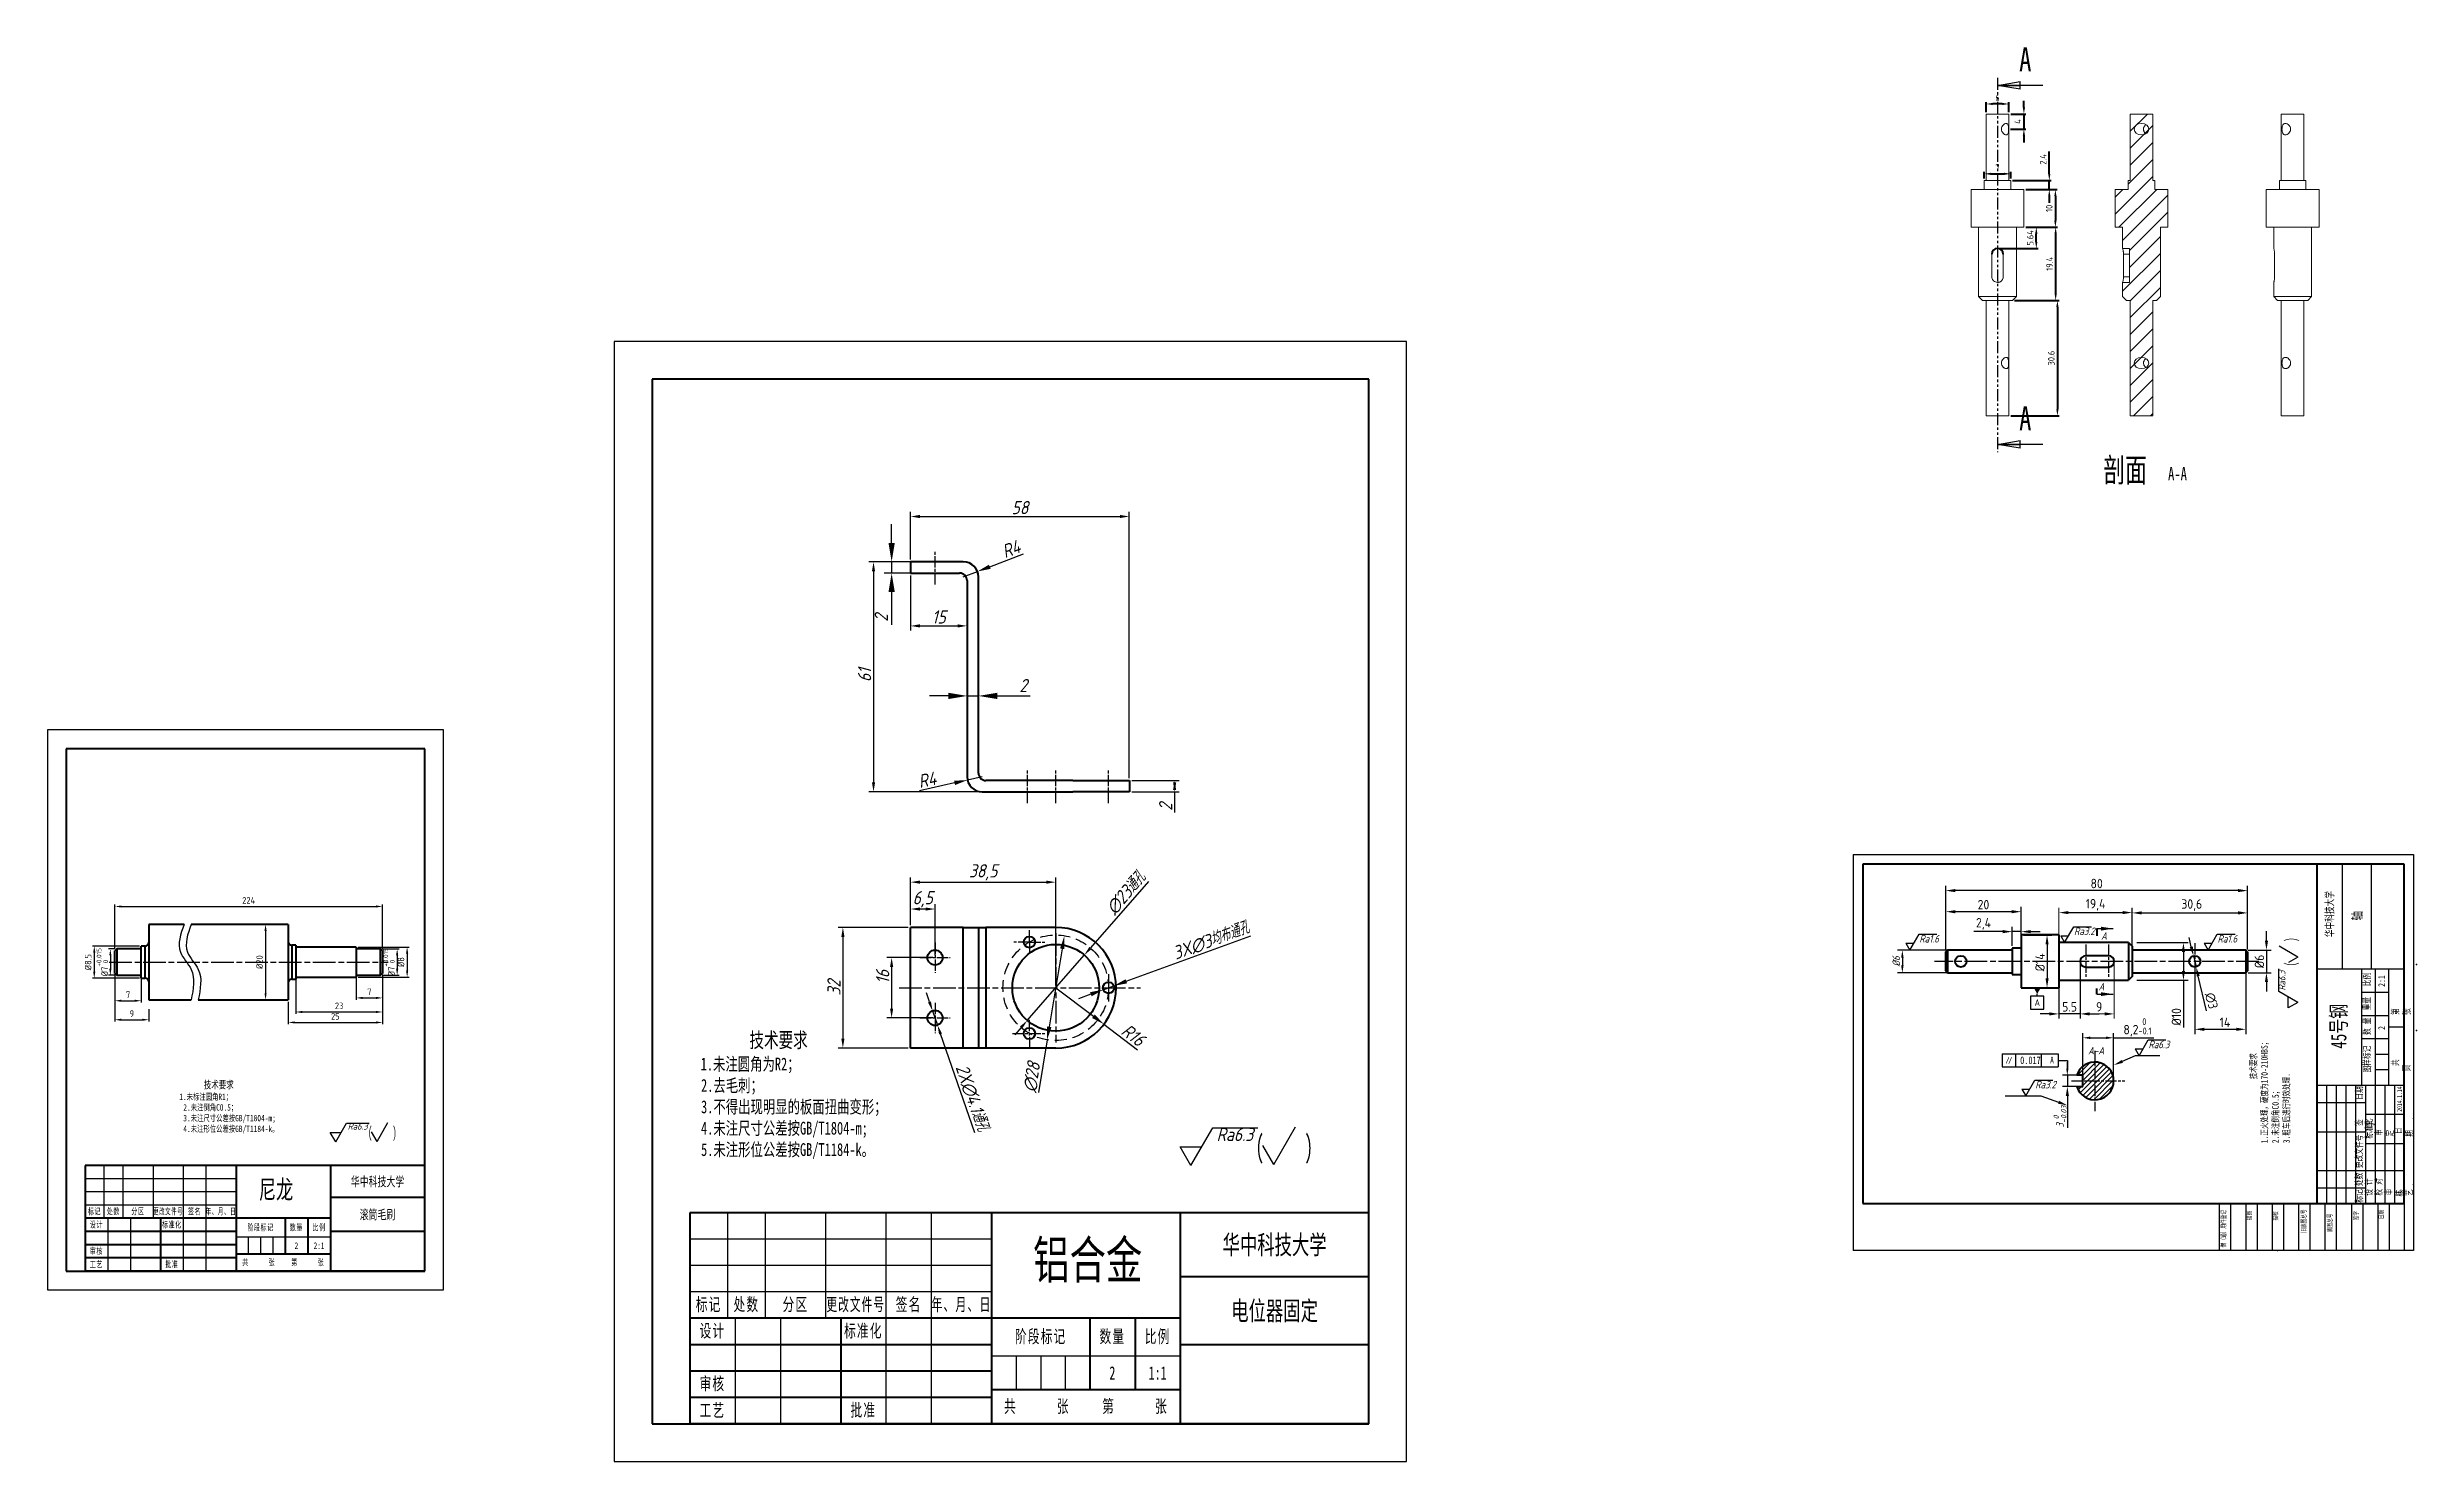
# Model space of a CAD drawing. Header units: millimetres. Extents: x 538 to 2406, y -113 to 359.
# Drawn here: x 1549 to 2177, y -16 to 359 of the extents above; entities that cross this region are included whole.
import ezdxf
from ezdxf.enums import TextEntityAlignment as Align

# ---------------------------------------------------------------- set-up
doc = ezdxf.new("R2010")
doc.units = ezdxf.units.MM
doc.header["$LTSCALE"] = 0.5
doc.header["$PDSIZE"] = -5
for name, pattern in [('AM_ISO08W050', [18, 12, -1.5, 3, -1.5]), ('AM_ISO08W050x2', [9, 6, -0.75, 1.5, -0.75]), ('HIDDEN', [9.525, 6.35, -3.175]), ('PHANTOM', [12.7, 6.35, -1.27, 1.27, -1.27, 1.27, -1.27])]:
    doc.linetypes.add(name, pattern=pattern)
doc.layers.get('0').update_dxf_attribs({"lineweight": 50})
for name, color, linetype in [('10', 7, 'Continuous'), ('format', 7, 'Continuous'), ('外框', 7, 'Continuous'), ('尺寸', 3, 'Continuous'), ('尺寸 @ 1', 3, 'Continuous')]:
    doc.layers.add(name, color=color, linetype=linetype)
for name, color, linetype, lineweight in [('AM_5', 3, 'Continuous', 25), ('AM_7', 4, 'AM_ISO08W050', 25), ('尺寸线层', 3, 'Continuous', 25), ('粗实线层', 7, 'Continuous', 50), ('细实线', 4, 'Continuous', 25), ('细实线层', 7, 'Continuous', 25), ('里框', 7, 'Continuous', 80)]:
    doc.layers.add(name, color=color, linetype=linetype, lineweight=lineweight)
doc.styles.add('ACISOGDT', font='AMGDT.SHX')
doc.styles.add('SLDTEXTSTYLE0', font='TXT', dxfattribs={"width": 0.7})
doc.styles.add('SLDTEXTSTYLE1', font='TXT', dxfattribs={"width": 0.75})
doc.styles.add('SLDTEXTSTYLE3', font='TXT', dxfattribs={"width": 0.7})
doc.styles.get("Standard").update_dxf_attribs({"font": 'isocp.shx', "bigfont": 'gbcbig.shx'})
doc.styles.add('标准', font='', dxfattribs={"width": 0.667})
doc.styles.add('标注', font='gbeitc.shx', dxfattribs={"height": 3.5, "bigfont": 'gbcbig.shx'})
doc.styles.add('汉字', font='STFANGSO.TTF', dxfattribs={"width": 0.707, "height": 3.5})
doc.styles.add('长仿宋体', font='hyswlongfangsong.ttf', dxfattribs={"width": 0.707})
doc.styles.get('标准').set_extended_font_data('宋体')
doc.dimstyles.new('AM_ISO$0', dxfattribs={"dimscale": 0.5, "dimtxt": 3.5, "dimasz": 3.5, "dimexe": 1, "dimexo": 1, "dimgap": 1.5, "dimtad": 1, "dimdsep": 46, "dimtxsty": 'Standard', "dimcen": 0, "dimclrd": 256, "dimclre": 256, "dimclrt": 2, "dimadec": 0, "dimazin": 2, "dimtp": 0.1, "dimtm": 0.1, "dimtfac": 0.71, "dimtdec": 3, "dimtmove": 0, "dimatfit": 3, "dimfxl": 1, "dimlwd": -1, "dimlwe": -1, "dimarcsym": 1})
doc.dimstyles.new('ISO-25', dxfattribs={"dimtxt": 2.5, "dimasz": 2.5, "dimexe": 1.25, "dimexo": 0.625, "dimtad": 1, "dimtxsty": 'Standard', "dimcen": 2.5, "dimadec": 0, "dimazin": 0, "dimtfac": 1, "dimtmove": 0, "dimatfit": 3, "dimfxl": 1, "dimarcsym": 0})
doc.dimstyles.new('ISO-25$0', dxfattribs={"dimtxt": 2.5, "dimasz": 2.5, "dimexe": 1.25, "dimexo": 0.625, "dimtad": 1, "dimtxsty": 'Standard', "dimcen": 2.5, "dimadec": 0, "dimazin": 0, "dimtfac": 1, "dimtmove": 0, "dimatfit": 3, "dimfxl": 1, "dimarcsym": 0})
doc.dimstyles.new('ISO-25$3', dxfattribs={"dimtxt": 5, "dimasz": 3.5, "dimexe": 1.25, "dimexo": 0, "dimtad": 1, "dimdec": 1, "dimdsep": 46, "dimtxsty": '标注', "dimcen": 2.5, "dimadec": 0, "dimazin": 0, "dimtfac": 0.7, "dimtdec": 3, "dimtmove": 0, "dimatfit": 2, "dimfxl": 1, "dimtolj": 1, "dimarcsym": 0})
doc.dimstyles.new('ISO-25$4', dxfattribs={"dimtxt": 5, "dimasz": 3.5, "dimexe": 1.25, "dimexo": 0, "dimtad": 1, "dimdec": 1, "dimdsep": 46, "dimtxsty": '标注', "dimcen": 2.5, "dimadec": 0, "dimazin": 0, "dimtfac": 0.7, "dimtdec": 3, "dimtmove": 0, "dimatfit": 2, "dimfxl": 1, "dimtolj": 1, "dimarcsym": 0})
doc.dimstyles.new('ISO-50', dxfattribs={"dimtxt": 10, "dimasz": 5, "dimexe": 2, "dimexo": 0, "dimgap": 1, "dimtad": 1, "dimdec": 3, "dimdsep": 46, "dimtxsty": '标注', "dimcen": 3.5, "dimazin": 2, "dimtp": 0.1, "dimtm": 0.1, "dimtfac": 0.71, "dimtdec": 3, "dimtmove": 0, "dimatfit": 2, "dimfxl": 1, "dimarcsym": 0})
doc.dimstyles.new('ISO-50x', dxfattribs={"dimtxt": 2.5, "dimasz": 2.5, "dimexe": 1.25, "dimexo": 0.625, "dimtad": 1, "dimtxsty": '标注', "dimcen": 2.5, "dimadec": 0, "dimazin": 0, "dimtp": 0.1, "dimtm": 0.1, "dimtfac": 0.71, "dimtdec": 3, "dimtmove": 0, "dimatfit": 3, "dimfxl": 1, "dimarcsym": 0})

msp = doc.modelspace()

# ---------------------------------------------------------------- texts
at = {"color": 7, "linetype": 'Continuous', "char_height": 6.35, "attachment_point": 1, "style": 'SLDTEXTSTYLE1'}
for insert in [(2071.634, 359.4135), (2071.634, 264.2135)]:
    msp.add_mtext('A', dxfattribs=dict(at, insert=insert))
at = {"attachment_point": 1, "style": '汉字'}
for s, width, insert, char_height in [('\\pi22.65;{\\H0.8x;技术要求}\\P\\pi0;  {\\H0.68x;   1.未注圆角为R2；\\P      2.去毛刺；\\P      3.不得出现明显的板面扭曲变形；\\P      4.未注尺寸公差按GB/T1804-m;\\P      5.未注形位公差按GB/T1184-k。}', 80.5, (1712.4654, 98.2509), 5), ('\\pi11.325;{\\H0.8x;技术要求}\\P\\pi0;    {\\H0.68x;1.未标注圆角R1；\\P      2.未注倒角C0.5；\\P      3.未注尺寸公差按GB/T1804-m;\\P      4.未注形位公差按GB/T1184-k。}', 30.949079, (1579.1717, 85.3966), 2.5)]:
    msp.add_mtext_dynamic_manual_height_columns(s, width=width, gutter_width=12.5, heights=[0], dxfattribs=dict(at, insert=insert, char_height=char_height))
at = {"insert": (2132.8374, 64.8447), "char_height": 1.75, "attachment_point": 1, "rotation": 90, "style": '汉字'}
msp.add_mtext_dynamic_manual_height_columns('\\pi20.99;技术要求\\P\\pi0;    1.正火处理，硬度为170-210HBS；\\P    2.未注倒角C0.5；\\P    3.{\\W0.707;粗车后进行时效处理.}', width=56.501603, gutter_width=12.5, heights=[0], dxfattribs=at)
at = {"layer": 'AM_5', "char_height": 2, "attachment_point": 5, "rotation": 90, "style": '标注'}
for s, insert in [('\\A1;%%C6', (2039.0463, 117.0944)), ('\\A1;3{}{\\H0.71x;\\C92;\\S 0^ -0.03;}', (2082.4454, 75.9587))]:
    msp.add_mtext(s, dxfattribs=dict(at, insert=insert))
at = {"layer": 'AM_5', "color": 140, "insert": (2076.4213, 106.1564), "char_height": 1.75, "attachment_point": 5}
msp.add_mtext('A', dxfattribs=at)
at = {"layer": 'AM_5', "color": 140}
for s, insert, char_height, attachment_point, style in [('f', (2068.8888, 90.8637), 1.75, 5, 'ACISOGDT'), ('0.017', (2071.9016, 90.8637), 2, 4, '标准')]:
    msp.add_mtext(s, dxfattribs=dict(at, insert=insert, char_height=char_height, attachment_point=attachment_point, style=style))
at = {"layer": 'AM_5', "color": 140, "insert": (2078.9016, 90.9276), "char_height": 1.75, "width": 4.614752, "attachment_point": 4, "style": '标准'}
msp.add_mtext(' A', dxfattribs=at)
at = {"layer": 'format', "attachment_point": 1}
for s, width, gutter_width, insert, char_height, style in [('A', 2.5, 10, (2093.3463, 124.8404), 2, '标注'), ('A', 2.5, 10, (2092.6713, 111.4064), 2, '标注'), ('A-A', 13, 10, (2089.9016, 94.4276), 2, '标注'), ('铝合金', 34, 25, (1810.2936, 42.9777), 10, '汉字')]:
    msp.add_mtext_dynamic_manual_height_columns(s, width=width, gutter_width=gutter_width, heights=[0], dxfattribs=dict(at, insert=insert, char_height=char_height, style=style))
at = {"layer": '外框', "attachment_point": 1, "rotation": 90, "style": '汉字'}
for s, width, gutter_width, insert, char_height in [('\\pi0.092935;{\\W0.71;借（通）用件登记\\P}', 21.635209, 17.5, (2125.1666, 41.18), 1.25), ('\\pi6.5512;{\\W0.71;描图\\P}', 18.159848, 17.5, (2131.9559, 41.9369), 1.25), ('\\pi6.4409;{\\W0.71;描校\\P}', 18.159848, 17.5, (2138.9559, 41.9369), 1.25), ('\\pi3.1758;{\\H0.71429x;\\W0.71;旧底图总号\\P}', 19.414887, 19.1472, (2146.4246, 41.9665), 1.75), ('\\pi6.5216;{\\W0.71;签字\\P}', 18.159848, 17.5, (2160.34, 41.9369), 1.25), ('\\pi6.7986;{\\W0.71;日期\\P}', 18.159848, 17.5, (2166.9559, 41.9369), 1.25), ('\\pi2.7528;{\\W0.71;底图总号\\P}', 15.979612, 17.5, (2153.3214, 42.5237), 1.25)]:
    msp.add_mtext_dynamic_manual_height_columns(s, width=width, gutter_width=gutter_width, heights=[7.6283], dxfattribs=dict(at, insert=insert, char_height=char_height))
at = {"layer": '尺寸', "color": 92, "char_height": 2, "attachment_point": 7, "style": '标注'}
for s, insert in [('Ra3.2', (2086.1713, 124.0944)), ('Ra1.6', (2045.1713, 122.0944)), ('Ra1.6', (2124.2106, 122.0944)), ('Ra6.3', (2105.9016, 94.0726)), ('Ra3.2', (2075.9016, 83.4276))]:
    msp.add_mtext(s, dxfattribs=dict(at, insert=insert))
at = {"layer": '尺寸', "insert": (2142.043, 115.8404), "char_height": 3, "attachment_point": 1, "rotation": 90, "style": '长仿宋体'}
msp.add_mtext_dynamic_manual_height_columns('(     )', width=22.132968, gutter_width=17.5, heights=[0], dxfattribs=at)
at = {"layer": '尺寸', "attachment_point": 1, "style": '长仿宋体'}
for insert, char_height in [((1634.0255, 73.2559), 3), ((1869.2756, 71.0188), 6)]:
    msp.add_mtext_dynamic_manual_height_columns('(     )', width=22.132968, gutter_width=17.5, heights=[0], dxfattribs=dict(at, insert=insert, char_height=char_height))
at = {"layer": '粗实线层', "lineweight": 50, "insert": (1605.0698, 59.1413), "char_height": 5, "attachment_point": 1, "style": '标准'}
msp.add_mtext_dynamic_manual_height_columns('尼龙', width=17.075591, gutter_width=6.25, heights=[2.4096], dxfattribs=at)

# ---------------------------------------------------------------- blocks, each defined once
blk = doc.blocks.new('*D166')
at = {"layer": 'AM_5', "linetype": 'ByBlock', "transparency": 16777216}
for p, q in [((1566.92, 113.41), (1566.92, 101.13)), ((1568.67, 101.63), (1574.17, 101.63)), ((1575.92, 104.41), (1575.92, 101.13))]:
    blk.add_line(p, q, dxfattribs=at)
at = {"layer": 'AM_5', "lineweight": 50, "transparency": 16777216}
for points in [[(1568.67, 101.92), (1568.67, 101.33), (1566.92, 101.63)], [(1574.17, 101.92), (1574.17, 101.33), (1575.92, 101.63)]]:
    blk.add_solid(points, dxfattribs=at)
at = {"layer": 'Defpoints', "color": 0, "lineweight": 50, "transparency": 16777216}
for p in [(1566.92, 113.91), (1575.92, 104.91), (1575.92, 101.63)]:
    blk.add_point(p, dxfattribs=at)
at = {"layer": 'AM_5', "color": 2, "transparency": 16777216, "insert": (1571.42, 103.25), "char_height": 1.75, "attachment_point": 5}
blk.add_mtext('9', dxfattribs=at)
blk = doc.blocks.new('*D167')
at = {"layer": 'AM_5', "linetype": 'ByBlock', "transparency": 16777216}
for p, q in [((1566.92, 113.41), (1566.92, 106.16)), ((1573.92, 112.91), (1573.92, 106.16)), ((1568.67, 106.66), (1572.17, 106.66))]:
    blk.add_line(p, q, dxfattribs=at)
at = {"layer": 'AM_5', "lineweight": 50, "transparency": 16777216}
for points in [[(1568.67, 106.95), (1568.67, 106.37), (1566.92, 106.66)], [(1572.17, 106.95), (1572.17, 106.37), (1573.92, 106.66)]]:
    blk.add_solid(points, dxfattribs=at)
at = {"layer": 'Defpoints', "color": 0, "lineweight": 50, "transparency": 16777216}
for p in [(1566.92, 113.91), (1573.92, 113.41), (1573.92, 106.66)]:
    blk.add_point(p, dxfattribs=at)
at = {"layer": 'AM_5', "color": 2, "transparency": 16777216, "insert": (1570.42, 108.28), "char_height": 1.75, "attachment_point": 5}
blk.add_mtext('7', dxfattribs=at)
blk = doc.blocks.new('*D168')
at = {"layer": 'AM_5', "linetype": 'ByBlock', "transparency": 16777216}
for p, q in [((1637.86, 113.41), (1637.86, 100.41)), ((1612.86, 106.41), (1612.86, 100.41)), ((1614.61, 100.91), (1636.11, 100.91))]:
    blk.add_line(p, q, dxfattribs=at)
at = {"layer": 'AM_5', "lineweight": 50, "transparency": 16777216}
for points in [[(1614.61, 101.2), (1614.61, 100.62), (1612.86, 100.91)], [(1636.11, 101.2), (1636.11, 100.62), (1637.86, 100.91)]]:
    blk.add_solid(points, dxfattribs=at)
at = {"layer": 'Defpoints', "color": 0, "lineweight": 50, "transparency": 16777216}
for p in [(1637.86, 113.91), (1612.86, 106.91), (1637.86, 100.91)]:
    blk.add_point(p, dxfattribs=at)
at = {"layer": 'AM_5', "color": 2, "transparency": 16777216, "insert": (1625.36, 102.53), "char_height": 1.75, "attachment_point": 5}
blk.add_mtext('25', dxfattribs=at)
blk = doc.blocks.new('*D169')
at = {"layer": 'AM_5', "linetype": 'ByBlock', "transparency": 16777216}
for p, q in [((1637.86, 113.41), (1637.86, 103.18)), ((1614.86, 112.41), (1614.86, 103.18)), ((1616.61, 103.68), (1636.11, 103.68))]:
    blk.add_line(p, q, dxfattribs=at)
at = {"layer": 'AM_5', "lineweight": 50, "transparency": 16777216}
for points in [[(1616.61, 103.97), (1616.61, 103.39), (1614.86, 103.68)], [(1636.11, 103.97), (1636.11, 103.39), (1637.86, 103.68)]]:
    blk.add_solid(points, dxfattribs=at)
at = {"layer": 'Defpoints', "color": 0, "lineweight": 50, "transparency": 16777216}
for p in [(1637.86, 113.91), (1614.86, 112.91), (1637.86, 103.68)]:
    blk.add_point(p, dxfattribs=at)
at = {"layer": 'AM_5', "color": 2, "transparency": 16777216, "insert": (1626.36, 105.31), "char_height": 1.75, "attachment_point": 5}
blk.add_mtext('23', dxfattribs=at)
blk = doc.blocks.new('*D170')
at = {"layer": 'AM_5', "linetype": 'ByBlock', "transparency": 16777216}
for p, q in [((1637.86, 113.41), (1637.86, 106.91)), ((1630.86, 112.91), (1630.86, 106.91)), ((1632.61, 107.41), (1636.11, 107.41))]:
    blk.add_line(p, q, dxfattribs=at)
at = {"layer": 'AM_5', "lineweight": 50, "transparency": 16777216}
for points in [[(1632.61, 107.7), (1632.61, 107.12), (1630.86, 107.41)], [(1636.11, 107.7), (1636.11, 107.12), (1637.86, 107.41)]]:
    blk.add_solid(points, dxfattribs=at)
at = {"layer": 'Defpoints', "color": 0, "lineweight": 50, "transparency": 16777216}
for p in [(1630.86, 113.41), (1637.86, 113.91), (1637.86, 107.41)]:
    blk.add_point(p, dxfattribs=at)
at = {"layer": 'AM_5', "color": 2, "transparency": 16777216, "insert": (1634.36, 109.03), "char_height": 1.75, "attachment_point": 5}
blk.add_mtext('7', dxfattribs=at)
blk = doc.blocks.new('*D171')
at = {"layer": 'AM_5', "linetype": 'ByBlock', "transparency": 16777216}
for p, q in [((1566.92, 120.41), (1565.22, 120.41)), ((1566.92, 113.41), (1565.22, 113.41)), ((1565.72, 118.66), (1565.72, 115.16))]:
    blk.add_line(p, q, dxfattribs=at)
at = {"layer": 'AM_5', "lineweight": 50, "transparency": 16777216}
for points in [[(1565.43, 118.66), (1566.01, 118.66), (1565.72, 120.41)], [(1565.43, 115.16), (1566.01, 115.16), (1565.72, 113.41)]]:
    blk.add_solid(points, dxfattribs=at)
at = {"layer": 'Defpoints', "color": 0, "lineweight": 50, "transparency": 16777216}
for p in [(1567.42, 120.41), (1565.72, 113.41), (1567.42, 113.41)]:
    blk.add_point(p, dxfattribs=at)
at = {"layer": 'AM_5', "color": 2, "transparency": 16777216, "insert": (1563.59, 116.91), "char_height": 1.75, "attachment_point": 5, "rotation": 90}
blk.add_mtext('%%C7{}{\\H0.71x;\\C3;\\S+0.015^  0;}', dxfattribs=at)
blk = doc.blocks.new('*D172')
at = {"layer": 'AM_5', "linetype": 'ByBlock', "transparency": 16777216}
for p, q in [((1573.42, 121.16), (1560.96, 121.16)), ((1561.46, 119.41), (1561.46, 114.41)), ((1573.42, 112.66), (1560.96, 112.66))]:
    blk.add_line(p, q, dxfattribs=at)
at = {"layer": 'AM_5', "lineweight": 50, "transparency": 16777216}
for points in [[(1561.17, 119.41), (1561.75, 119.41), (1561.46, 121.16)], [(1561.17, 114.41), (1561.75, 114.41), (1561.46, 112.66)]]:
    blk.add_solid(points, dxfattribs=at)
at = {"layer": 'Defpoints', "color": 0, "lineweight": 50, "transparency": 16777216}
for p in [(1573.92, 121.16), (1561.46, 112.66), (1573.92, 112.66)]:
    blk.add_point(p, dxfattribs=at)
at = {"layer": 'AM_5', "color": 2, "transparency": 16777216, "insert": (1559.84, 116.91), "char_height": 1.75, "attachment_point": 5, "rotation": 90}
blk.add_mtext('%%C8.5', dxfattribs=at)
blk = doc.blocks.new('*D173')
at = {"layer": 'AM_5', "linetype": 'ByBlock', "transparency": 16777216}
for p, q in [((1637.86, 120.41), (1642.24, 120.41)), ((1637.86, 113.41), (1642.24, 113.41)), ((1641.74, 118.66), (1641.74, 115.16))]:
    blk.add_line(p, q, dxfattribs=at)
at = {"layer": 'AM_5', "lineweight": 50, "transparency": 16777216}
for points in [[(1641.44, 118.66), (1642.03, 118.66), (1641.74, 120.41)], [(1641.44, 115.16), (1642.03, 115.16), (1641.74, 113.41)]]:
    blk.add_solid(points, dxfattribs=at)
at = {"layer": 'Defpoints', "color": 0, "lineweight": 50, "transparency": 16777216}
for p in [(1637.36, 120.41), (1637.36, 113.41), (1641.74, 113.41)]:
    blk.add_point(p, dxfattribs=at)
at = {"layer": 'AM_5', "color": 2, "transparency": 16777216, "insert": (1639.6, 116.91), "char_height": 1.75, "attachment_point": 5, "rotation": 90}
blk.add_mtext('%%C7{}{\\H0.71x;\\C3;\\S+0.015^  0;}', dxfattribs=at)
blk = doc.blocks.new('*D174')
at = {"layer": 'AM_5', "linetype": 'ByBlock', "transparency": 16777216}
for p, q in [((1631.36, 120.91), (1644.88, 120.91)), ((1644.38, 119.16), (1644.38, 114.66)), ((1631.36, 112.91), (1644.88, 112.91))]:
    blk.add_line(p, q, dxfattribs=at)
at = {"layer": 'AM_5', "lineweight": 50, "transparency": 16777216}
for points in [[(1644.09, 119.16), (1644.67, 119.16), (1644.38, 120.91)], [(1644.09, 114.66), (1644.67, 114.66), (1644.38, 112.91)]]:
    blk.add_solid(points, dxfattribs=at)
at = {"layer": 'Defpoints', "color": 0, "lineweight": 50, "transparency": 16777216}
for p in [(1630.86, 120.91), (1630.86, 112.91), (1644.38, 112.91)]:
    blk.add_point(p, dxfattribs=at)
at = {"layer": 'AM_5', "color": 2, "transparency": 16777216, "insert": (1642.75, 116.91), "char_height": 1.75, "attachment_point": 5, "rotation": 90}
blk.add_mtext('%%C8', dxfattribs=at)
blk = doc.blocks.new('*D175')
at = {"layer": 'AM_5', "linetype": 'ByBlock', "transparency": 16777216}
for p, q in [((1612.36, 126.91), (1606.36, 126.91)), ((1606.86, 125.16), (1606.86, 108.66)), ((1612.36, 106.91), (1606.36, 106.91))]:
    blk.add_line(p, q, dxfattribs=at)
at = {"layer": 'AM_5', "lineweight": 50, "transparency": 16777216}
for points in [[(1606.57, 125.16), (1607.15, 125.16), (1606.86, 126.91)], [(1606.57, 108.66), (1607.15, 108.66), (1606.86, 106.91)]]:
    blk.add_solid(points, dxfattribs=at)
at = {"layer": 'Defpoints', "color": 0, "lineweight": 50, "transparency": 16777216}
for p in [(1612.86, 126.91), (1606.86, 106.91), (1612.86, 106.91)]:
    blk.add_point(p, dxfattribs=at)
at = {"layer": 'AM_5', "color": 2, "transparency": 16777216, "insert": (1605.24, 116.91), "char_height": 1.75, "attachment_point": 5, "rotation": 90}
blk.add_mtext('%%C20', dxfattribs=at)
blk = doc.blocks.new('$CAXA_FRAME_13B17AC1$')
at = {"layer": '粗实线层'}
for p, q in [((95, 138.5), (-95, 138.5)), ((-95, 138.5), (-95, -138.5)), ((95, -138.5), (95, 138.5)), ((-95, -138.5), (95, -138.5))]:
    blk.add_line(p, q, dxfattribs=at)
at = {"layer": '细实线层'}
for p, q in [((105, 148.5), (-105, 148.5)), ((-105, 148.5), (-105, -148.5)), ((105, -148.5), (105, 148.5)), ((-105, -148.5), (105, -148.5))]:
    blk.add_line(p, q, dxfattribs=at)
blk = doc.blocks.new('$CAXA_TITLE_151E506F$')
at = {"layer": '粗实线层'}
for p, q in [((0, 56), (-180, 56)), ((-180, 56), (-180, 0)), ((-100, 56), (-100, 0)), ((-50, 56), (-50, 0)), ((0, 0), (0, 56)), ((0, 39), (-50, 39)), ((-50, 28), (-180, 28)), ((-140, 28), (-140, 0)), ((-74, 28), (-74, 9)), ((-62, 28), (-62, 9)), ((-100, 21), (-180, 21)), ((0, 21), (-50, 21)), ((-100, 14), (-180, 14)), ((-100, 7), (-180, 7)), ((-50, 9), (-100, 9)), ((0, 0), (-180, 0))]:
    blk.add_line(p, q, dxfattribs=at)
at = {"layer": '细实线层'}
for p, q in [((-170, 56), (-170, 28)), ((-160, 56), (-160, 28)), ((-144, 56), (-144, 28)), ((-128, 56), (-128, 0)), ((-116, 56), (-116, 0)), ((-100, 49), (-180, 49)), ((-100, 42), (-180, 42)), ((-100, 35), (-180, 35)), ((-168, 28), (-168, 0)), ((-156, 28), (-156, 0)), ((-50, 18), (-100, 18)), ((-93.5, 18), (-93.5, 9)), ((-87, 18), (-87, 9)), ((-80.5, 18), (-80.5, 9))]:
    blk.add_line(p, q, dxfattribs=at)
at = {"layer": '尺寸线层', "attachment_point": 5, "line_spacing_factor": 1.369753, "style": '标准'}
for s, insert, char_height, width in [('\\T1.1;标记', (-175, 31.5), 3.405, 18), ('\\T1.1;处数', (-165, 31.5), 3.405, 18), ('\\T1.1;分区', (-152, 31.5), 3.405, 30), ('\\T1.1;{\\W0.60886;更改文件号}', (-136, 31.5), 3.4054, 30), ('\\T1.1;签名', (-122, 31.5), 3.405, 22), ('\\T1.1;{\\W0.622239;年、月、日}', (-108, 31.5), 3.4054, 30), ('\\T1.1;设计', (-174, 24.5), 3.405, 22), ('\\T1.1;标准化', (-134, 24.5), 3.405, 22), ('\\T1.1;阶段标记', (-87, 23), 3.405, 50), ('{\\T1.1;数量}', (-68, 23), 3.405, 22), ('\\T1.1;比例', (-56, 23), 3.405, 22), ('\\T1.1;审核', (-174, 10.5), 3.405, 22), ('\\T1.1;共', (-95, 4.5), 3.405, 8), ('\\T1.1;张', (-81, 4.5), 3.405, 8), ('\\T1.1;第', (-69, 4.5), 3.405, 8), ('\\T1.1;张', (-55, 4.5), 3.405, 8), ('\\T1.1;工艺', (-174, 3.5), 3.405, 22), ('\\T1.1;批准', (-134, 3.5), 3.405, 22)]:
    blk.add_mtext(s, dxfattribs=dict(at, insert=insert, char_height=char_height, width=width))
at = {"layer": '尺寸线层', "style": '标准'}
for tag, height, width, p in [('标记C', 3.54, 0.667, (-175, 52.5)), ('处数C', 3.54, 0.667, (-165, 52.5)), ('分区C', 3.54, 0.667, (-152, 52.5)), ('更改文件号C', 3.54, 0.512156, (-136, 52.5)), ('更改签名C', 3.54, 0.459969, (-122, 52.5)), ('更改日期C', 3.54, 0.62723, (-108, 52.5)), ('单位名称', 5.05, 0.667, (-25, 47.5)), ('标记B', 3.54, 0.667, (-175, 45.5)), ('处数B', 3.54, 0.667, (-165, 45.5)), ('分区B', 3.54, 0.667, (-152, 45.5)), ('更改文件号B', 3.54, 0.512156, (-136, 45.5)), ('更改签名B', 3.54, 0.459969, (-122, 45.5)), ('更改日期B', 3.54, 0.62723, (-108, 45.5)), ('材料名称', 5.05, 0.667, (-75, 42)), ('标记A', 3.54, 0.667, (-175, 38.5)), ('处数A', 3.54, 0.667, (-165, 38.5)), ('分区A', 3.54, 0.667, (-152, 38.5)), ('更改文件号A', 3.54, 0.512156, (-136, 38.5)), ('更改签名A', 3.54, 0.459969, (-122, 38.5)), ('更改日期A', 3.54, 0.62723, (-108, 38.5)), ('图纸名称', 5.05, 0.667, (-25, 30)), ('设计', 3.54, 0.667, (-162, 24.5)), ('设计日期', 3.54, 0.667, (-148, 24.5)), ('标准化', 3.54, 0.667, (-122, 24.5)), ('标准化日期', 3.54, 0.569556, (-108, 24.5)), ('审核', 3.54, 0.667, (-162, 10.5)), ('审核日期', 3.54, 0.667, (-148, 10.5)), ('阶段标记S', 3.54, 0.229984, (-96.75, 13.5)), ('阶段标记A', 3.54, 0.229984, (-90.25, 13.5)), ('阶段标记B', 3.54, 0.229984, (-83.75, 13.5)), ('阶段标记C', 3.54, 0.229984, (-77.25, 13.5)), ('重量', 3.54, 0.667, (-68, 13.5)), ('图纸比例', 3.54, 0.524733, (-56, 13.5)), ('图纸编号', 5.05, 0.667, (-25.07, 9.53)), ('页数', 3.54, 0.667, (-88, 4.5)), ('页码', 3.54, 0.667, (-62, 4.5)), ('工艺', 3.54, 0.667, (-162, 3.5)), ('工艺日期', 3.54, 0.667, (-148, 3.5)), ('批准', 3.54, 0.667, (-122, 3.5)), ('批准日期', 3.54, 0.667, (-108, 3.5))]:
    blk.add_attdef(tag, text='', height=height, dxfattribs=dict(at, width=width)).set_placement(p, align=Align.MIDDLE_CENTER)
blk = doc.blocks.new('去材料表面')
at = {"lineweight": -2}
for p, q in [((0, 0), (5.77, 10)), ((5.77, 10), (17.77, 10)), ((0, 0), (-2.89, 5)), ((-2.89, 5), (2.89, 5))]:
    blk.add_line(p, q, dxfattribs=at)
at = {"lineweight": -2, "style": '标注'}
blk.add_attdef('CCD', text='', height=3.5, dxfattribs=at).set_placement((11.66, 10.01), align=Align.TOP_CENTER)
blk = doc.blocks.new('基本符号')
at = {"lineweight": -2}
for q in [(5.77, 10), (-2.89, 5)]:
    blk.add_line((0, 0), q, dxfattribs=at)
blk = doc.blocks.new('*D181')
at = {"layer": 'AM_5', "color": 0, "lineweight": -2, "transparency": 16777216}
for p, q in [((1777.17, 223.04), (1766.74, 223.04)), ((1767.99, 220.54), (1767.99, 164.54)), ((1796.17, 162.04), (1766.74, 162.04))]:
    blk.add_line(p, q, dxfattribs=at)
at = {"layer": 'AM_5', "color": 0, "lineweight": 50, "transparency": 16777216}
for points in [[(1767.58, 220.54), (1768.41, 220.54), (1767.99, 223.04)], [(1767.58, 164.54), (1768.41, 164.54), (1767.99, 162.04)]]:
    blk.add_solid(points, dxfattribs=at)
at = {"layer": 'Defpoints', "color": 0, "lineweight": 50, "transparency": 16777216}
for p in [(1777.79, 223.04), (1767.99, 162.04), (1796.79, 162.04)]:
    blk.add_point(p, dxfattribs=at)
at = {"layer": 'AM_5', "color": 0, "transparency": 16777216, "insert": (1765.62, 192.98), "char_height": 3.5, "attachment_point": 5, "rotation": 90, "style": '标注'}
blk.add_mtext('61', dxfattribs=at)
blk = doc.blocks.new('*D182')
at = {"layer": 'AM_5', "color": 0, "lineweight": -2, "transparency": 16777216}
for p, q in [((1836.42, 165.04), (1849.04, 165.04)), ((1847.79, 162.54), (1847.79, 164.54)), ((1836.42, 162.04), (1849.04, 162.04)), ((1847.79, 162.04), (1847.79, 156.54))]:
    blk.add_line(p, q, dxfattribs=at)
at = {"layer": 'AM_5', "color": 0, "lineweight": 50, "transparency": 16777216}
for points in [[(1847.38, 162.54), (1848.21, 162.54), (1847.79, 165.04)], [(1847.38, 164.54), (1848.21, 164.54), (1847.79, 162.04)]]:
    blk.add_solid(points, dxfattribs=at)
at = {"layer": 'Defpoints', "color": 0, "lineweight": 50, "transparency": 16777216}
for p in [(1835.79, 165.04), (1835.79, 162.04), (1847.79, 162.04)]:
    blk.add_point(p, dxfattribs=at)
at = {"layer": 'AM_5', "color": 0, "transparency": 16777216, "insert": (1845.42, 158.04), "char_height": 3.5, "attachment_point": 5, "rotation": 90, "style": '标注'}
blk.add_mtext('2', dxfattribs=at)
blk = doc.blocks.new('*D183')
at = {"layer": 'AM_5', "color": 0, "lineweight": -2, "transparency": 16777216}
for p, q in [((1777.79, 223.66), (1777.79, 236.29)), ((1780.29, 235.04), (1833.29, 235.04)), ((1835.79, 165.66), (1835.79, 236.29))]:
    blk.add_line(p, q, dxfattribs=at)
at = {"layer": 'AM_5', "color": 0, "lineweight": 50, "transparency": 16777216}
for points in [[(1780.29, 235.46), (1780.29, 234.62), (1777.79, 235.04)], [(1833.29, 235.46), (1833.29, 234.62), (1835.79, 235.04)]]:
    blk.add_solid(points, dxfattribs=at)
at = {"layer": 'Defpoints', "color": 0, "lineweight": 50, "transparency": 16777216}
for p in [(1835.79, 235.04), (1777.79, 223.04), (1835.79, 165.04)]:
    blk.add_point(p, dxfattribs=at)
at = {"layer": 'AM_5', "color": 0, "transparency": 16777216, "insert": (1806.79, 237.41), "char_height": 3.5, "attachment_point": 5, "style": '标注'}
blk.add_mtext('58', dxfattribs=at)
blk = doc.blocks.new('*D184')
at = {"layer": 'AM_5', "color": 0, "lineweight": -2, "transparency": 16777216}
for p, q in [((1792.79, 188.48), (1792.79, 185.48)), ((1795.79, 188.48), (1795.79, 185.48)), ((1787.79, 187.48), (1782.79, 187.48)), ((1792.79, 187.48), (1795.79, 187.48)), ((1800.79, 187.48), (1809.54, 187.48))]:
    blk.add_line(p, q, dxfattribs=at)
at = {"layer": 'AM_5', "color": 0, "lineweight": 50, "transparency": 16777216}
for points in [[(1787.79, 188.31), (1787.79, 186.64), (1792.79, 187.48)], [(1800.79, 188.31), (1800.79, 186.64), (1795.79, 187.48)]]:
    blk.add_solid(points, dxfattribs=at)
at = {"layer": 'Defpoints', "color": 0, "lineweight": 50, "transparency": 16777216}
for p in [(1792.79, 188.48), (1795.79, 188.48), (1795.79, 187.48)]:
    blk.add_point(p, dxfattribs=at)
at = {"layer": 'AM_5', "color": 0, "transparency": 16777216, "insert": (1807.67, 190.23), "char_height": 3.5, "attachment_point": 5, "style": '标注'}
blk.add_mtext('2', dxfattribs=at)
blk = doc.blocks.new('*D185')
at = {"layer": 'AM_5', "color": 0, "lineweight": -2, "transparency": 16777216}
for p, q in [((1777.17, 126.1), (1758.62, 126.1)), ((1759.87, 123.6), (1759.87, 96.6)), ((1777.17, 94.1), (1758.62, 94.1))]:
    blk.add_line(p, q, dxfattribs=at)
at = {"layer": 'AM_5', "color": 0, "lineweight": 50, "transparency": 16777216}
for points in [[(1759.46, 123.6), (1760.29, 123.6), (1759.87, 126.1)], [(1759.46, 96.6), (1760.29, 96.6), (1759.87, 94.1)]]:
    blk.add_solid(points, dxfattribs=at)
at = {"layer": 'Defpoints', "color": 0, "lineweight": 50, "transparency": 16777216}
for p in [(1777.79, 126.1), (1759.87, 94.1), (1777.79, 94.1)]:
    blk.add_point(p, dxfattribs=at)
at = {"layer": 'AM_5', "color": 0, "transparency": 16777216, "insert": (1757.5, 110.1), "char_height": 3.5, "attachment_point": 5, "rotation": 90, "style": '标注'}
blk.add_mtext('32', dxfattribs=at)
blk = doc.blocks.new('*D186')
at = {"layer": 'AM_5', "color": 0, "lineweight": -2, "transparency": 16777216}
for p, q in [((1777.79, 126.73), (1777.79, 132.23)), ((1784.29, 118.73), (1784.29, 132.23)), ((1781.79, 130.98), (1780.29, 130.98))]:
    blk.add_line(p, q, dxfattribs=at)
at = {"layer": 'AM_5', "color": 0, "lineweight": 50, "transparency": 16777216}
for points in [[(1780.29, 131.39), (1780.29, 130.56), (1777.79, 130.98)], [(1781.79, 131.39), (1781.79, 130.56), (1784.29, 130.98)]]:
    blk.add_solid(points, dxfattribs=at)
at = {"layer": 'Defpoints', "color": 0, "lineweight": 50, "transparency": 16777216}
for p in [(1777.79, 130.98), (1777.79, 126.1), (1784.29, 118.1)]:
    blk.add_point(p, dxfattribs=at)
at = {"layer": 'AM_5', "color": 0, "transparency": 16777216, "insert": (1781.04, 133.57), "char_height": 3.5, "attachment_point": 5, "style": '标注'}
blk.add_mtext('6,5', dxfattribs=at)
blk = doc.blocks.new('*D187')
at = {"layer": 'AM_5', "color": 0, "lineweight": -2, "transparency": 16777216}
for p, q in [((1783.67, 118.1), (1771.54, 118.1)), ((1772.79, 115.6), (1772.79, 104.6)), ((1783.67, 102.1), (1771.54, 102.1))]:
    blk.add_line(p, q, dxfattribs=at)
at = {"layer": 'AM_5', "color": 0, "lineweight": 50, "transparency": 16777216}
for points in [[(1772.37, 115.6), (1773.21, 115.6), (1772.79, 118.1)], [(1772.37, 104.6), (1773.21, 104.6), (1772.79, 102.1)]]:
    blk.add_solid(points, dxfattribs=at)
at = {"layer": 'Defpoints', "color": 0, "lineweight": 50, "transparency": 16777216}
for p in [(1784.29, 118.1), (1772.79, 102.1), (1784.29, 102.1)]:
    blk.add_point(p, dxfattribs=at)
at = {"layer": 'AM_5', "color": 0, "transparency": 16777216, "insert": (1770.42, 112.98), "char_height": 3.5, "attachment_point": 5, "rotation": 90, "style": '标注'}
blk.add_mtext('16', dxfattribs=at)
blk = doc.blocks.new('*D188')
at = {"layer": 'AM_5', "color": 0, "lineweight": -2, "transparency": 16777216}
for p, q in [((1777.79, 126.73), (1777.79, 139.35)), ((1816.29, 110.73), (1816.29, 139.35)), ((1780.29, 138.1), (1813.79, 138.1))]:
    blk.add_line(p, q, dxfattribs=at)
at = {"layer": 'AM_5', "color": 0, "lineweight": 50, "transparency": 16777216}
for points in [[(1780.29, 138.52), (1780.29, 137.69), (1777.79, 138.1)], [(1813.79, 138.52), (1813.79, 137.69), (1816.29, 138.1)]]:
    blk.add_solid(points, dxfattribs=at)
at = {"layer": 'Defpoints', "color": 0, "lineweight": 50, "transparency": 16777216}
for p in [(1816.29, 138.1), (1777.79, 126.1), (1816.29, 110.1)]:
    blk.add_point(p, dxfattribs=at)
at = {"layer": 'AM_5', "color": 0, "transparency": 16777216, "insert": (1797.04, 140.7), "char_height": 3.5, "attachment_point": 5, "style": '标注'}
blk.add_mtext('38,5', dxfattribs=at)
blk = doc.blocks.new('*D189')
at = {"layer": 'AM_5', "color": 0, "linetype": 'ByBlock', "lineweight": -2, "transparency": 16777216}
for p, q in [((1818.01, 120.46), (1814.58, 99.74)), ((1814, 96.29), (1811.7, 82.38))]:
    blk.add_line(p, q, dxfattribs=at)
at = {"layer": 'AM_5', "color": 0, "lineweight": 50, "transparency": 16777216}
for points in [[(1817.44, 120.56), (1818.59, 120.37), (1818.58, 123.91)], [(1814, 99.84), (1815.15, 99.65), (1814, 96.29)]]:
    blk.add_solid(points, dxfattribs=at)
at = {"layer": 'Defpoints', "color": 0, "lineweight": 50, "transparency": 16777216}
for p in [(1818.58, 123.91), (1814, 96.29)]:
    blk.add_point(p, dxfattribs=at)
at = {"layer": 'AM_5', "color": 0, "transparency": 16777216, "insert": (1809.95, 86.37), "char_height": 3.5, "attachment_point": 5, "rotation": 80.58558, "style": '标注'}
blk.add_mtext('\\A1;∅28', dxfattribs=at)
blk = doc.blocks.new('*D190')
at = {"layer": 'AM_5', "color": 0, "linetype": 'ByBlock', "lineweight": -2, "transparency": 16777216}
for p, q in [((1834.99, 111.81), (1867.95, 123.83)), ((1825.6, 108.39), (1822.31, 107.19)), ((1828.88, 109.59), (1831.7, 110.62))]:
    blk.add_line(p, q, dxfattribs=at)
at = {"layer": 'AM_5', "color": 0, "lineweight": 50, "transparency": 16777216}
for points in [[(1825.4, 108.94), (1825.8, 107.84), (1828.88, 109.59)], [(1834.79, 112.36), (1835.19, 111.27), (1831.7, 110.62)]]:
    blk.add_solid(points, dxfattribs=at)
at = {"layer": 'Defpoints', "color": 0, "lineweight": 50, "transparency": 16777216}
for p in [(1828.88, 109.59), (1831.7, 110.62)]:
    blk.add_point(p, dxfattribs=at)
at = {"layer": 'AM_5', "color": 0, "transparency": 16777216, "insert": (1857.45, 122.65), "char_height": 3.5, "attachment_point": 5, "rotation": 20.03373, "style": '标注'}
blk.add_mtext('\\A1;3X∅3均布通孔', dxfattribs=at)
blk = doc.blocks.new('*D191')
at = {"layer": 'AM_5', "color": 0, "linetype": 'ByBlock', "lineweight": -2, "transparency": 16777216}
for p, q in [((1789.47, 164.41), (1780.17, 162.34)), ((1796.79, 166.04), (1792.89, 165.17))]:
    blk.add_line(p, q, dxfattribs=at)
at = {"layer": 'AM_5', "color": 0, "lineweight": 50, "transparency": 16777216}
blk.add_solid([(1789.35, 164.98), (1789.6, 163.84), (1792.89, 165.17)], dxfattribs=at)
at = {"layer": 'Defpoints', "color": 0, "lineweight": 50, "transparency": 16777216}
for p in [(1792.89, 165.17), (1796.79, 166.04)]:
    blk.add_point(p, dxfattribs=at)
at = {"layer": 'AM_5', "color": 0, "transparency": 16777216, "insert": (1782.19, 165.22), "char_height": 3.5, "attachment_point": 5, "rotation": 12.55989, "style": '标注'}
blk.add_mtext('\\A1;R4', dxfattribs=at)
blk = doc.blocks.new('*D192')
at = {"layer": 'AM_5', "color": 0, "linetype": 'ByBlock', "lineweight": -2, "transparency": 16777216}
for p, q in [((1791.79, 219.04), (1795.53, 220.47)), ((1798.8, 221.72), (1807.7, 225.12))]:
    blk.add_line(p, q, dxfattribs=at)
at = {"layer": 'AM_5', "color": 0, "lineweight": 50, "transparency": 16777216}
blk.add_solid([(1798.59, 222.26), (1799.01, 221.17), (1795.53, 220.47)], dxfattribs=at)
at = {"layer": 'Defpoints', "color": 0, "lineweight": 50, "transparency": 16777216}
for p in [(1795.53, 220.47), (1791.79, 219.04)]:
    blk.add_point(p, dxfattribs=at)
at = {"layer": 'AM_5', "color": 0, "transparency": 16777216, "insert": (1804.43, 226.41), "char_height": 3.5, "attachment_point": 5, "rotation": 20.90628, "style": '标注'}
blk.add_mtext('\\A1;R4', dxfattribs=at)
blk = doc.blocks.new('*D193')
at = {"layer": 'AM_5', "color": 0, "lineweight": -2, "transparency": 16777216}
for p, q in [((1772.79, 228.04), (1772.79, 233.04)), ((1777.79, 223.04), (1770.79, 223.04)), ((1777.79, 220.04), (1770.79, 220.04)), ((1772.79, 223.04), (1772.79, 220.04)), ((1772.79, 215.04), (1772.79, 206.29))]:
    blk.add_line(p, q, dxfattribs=at)
at = {"layer": 'AM_5', "color": 0, "lineweight": 50, "transparency": 16777216}
for points in [[(1771.96, 228.04), (1773.63, 228.04), (1772.79, 223.04)], [(1771.96, 215.04), (1773.63, 215.04), (1772.79, 220.04)]]:
    blk.add_solid(points, dxfattribs=at)
at = {"layer": 'Defpoints', "color": 0, "lineweight": 50, "transparency": 16777216}
for p in [(1772.79, 220.04), (1777.79, 223.04), (1777.79, 220.04)]:
    blk.add_point(p, dxfattribs=at)
at = {"layer": 'AM_5', "color": 0, "transparency": 16777216, "insert": (1770.04, 208.16), "char_height": 3.5, "attachment_point": 5, "rotation": 90, "style": '标注'}
blk.add_mtext('2', dxfattribs=at)
blk = doc.blocks.new('*D194')
at = {"layer": 'AM_5', "color": 0, "lineweight": -2, "transparency": 16777216}
for p, q in [((1777.79, 219.41), (1777.79, 204.79)), ((1792.79, 217.41), (1792.79, 204.79)), ((1780.29, 206.04), (1790.29, 206.04))]:
    blk.add_line(p, q, dxfattribs=at)
at = {"layer": 'AM_5', "color": 0, "lineweight": 50, "transparency": 16777216}
for points in [[(1780.29, 206.46), (1780.29, 205.62), (1777.79, 206.04)], [(1790.29, 206.46), (1790.29, 205.62), (1792.79, 206.04)]]:
    blk.add_solid(points, dxfattribs=at)
at = {"layer": 'Defpoints', "color": 0, "lineweight": 50, "transparency": 16777216}
for p in [(1777.79, 220.04), (1792.79, 218.04), (1792.79, 206.04)]:
    blk.add_point(p, dxfattribs=at)
at = {"layer": 'AM_5', "color": 0, "transparency": 16777216, "insert": (1785.29, 208.41), "char_height": 3.5, "attachment_point": 5, "style": '标注'}
blk.add_mtext('15', dxfattribs=at)
blk = doc.blocks.new('*D195')
at = {"layer": 'AM_5', "color": 0, "linetype": 'ByBlock', "lineweight": -2, "transparency": 16777216}
for p, q in [((1816.29, 110.1), (1826.26, 102.56)), ((1829.05, 100.45), (1837.99, 93.68))]:
    blk.add_line(p, q, dxfattribs=at)
at = {"layer": 'AM_5', "color": 0, "lineweight": 50, "transparency": 16777216}
blk.add_solid([(1826.61, 103.02), (1825.91, 102.09), (1829.05, 100.45)], dxfattribs=at)
at = {"layer": 'Defpoints', "color": 0, "lineweight": 50, "transparency": 16777216}
for p in [(1816.29, 110.1), (1829.05, 100.45)]:
    blk.add_point(p, dxfattribs=at)
at = {"layer": 'AM_5', "color": 0, "transparency": 16777216, "insert": (1836.81, 97.56), "char_height": 3.5, "attachment_point": 5, "rotation": 322.8776, "style": '标注'}
blk.add_mtext('\\A1;R16', dxfattribs=at)
blk = doc.blocks.new('*D196')
at = {"layer": 'AM_5', "color": 0, "lineweight": -2, "transparency": 16777216}
for p, q in [((1782.83, 106.36), (1782.01, 108.72)), ((1783.64, 103.99), (1784.95, 100.21)), ((1794.8, 71.61), (1785.76, 97.85))]:
    blk.add_line(p, q, dxfattribs=at)
at = {"layer": 'AM_5', "color": 0, "lineweight": 50, "transparency": 16777216}
for points in [[(1783.22, 106.49), (1782.43, 106.22), (1783.64, 103.99)], [(1786.15, 97.98), (1785.37, 97.71), (1784.95, 100.21)]]:
    blk.add_solid(points, dxfattribs=at)
at = {"layer": 'Defpoints', "color": 0, "lineweight": 50, "transparency": 16777216}
for p in [(1783.64, 103.99), (1784.95, 100.21)]:
    blk.add_point(p, dxfattribs=at)
at = {"layer": 'AM_5', "color": 0, "transparency": 16777216, "insert": (1794.21, 80.96), "char_height": 3.5, "attachment_point": 5, "rotation": 289.01546, "style": '标注'}
blk.add_mtext('2X∅4.1通孔', dxfattribs=at)
blk = doc.blocks.new('*D197')
at = {"layer": 'AM_5', "color": 0, "lineweight": -2, "transparency": 16777216}
for p, q in [((1840.88, 138.31), (1825.49, 120.66)), ((1808.74, 101.43), (1823.85, 118.77)), ((1807.1, 99.55), (1805.45, 97.66))]:
    blk.add_line(p, q, dxfattribs=at)
at = {"layer": 'AM_5', "color": 0, "lineweight": 50, "transparency": 16777216}
for points in [[(1825.18, 120.93), (1825.81, 120.38), (1823.85, 118.77)], [(1806.78, 99.82), (1807.41, 99.27), (1808.74, 101.43)]]:
    blk.add_solid(points, dxfattribs=at)
at = {"layer": 'Defpoints', "color": 0, "lineweight": 50, "transparency": 16777216}
for p in [(1823.85, 118.77), (1808.74, 101.43)]:
    blk.add_point(p, dxfattribs=at)
at = {"layer": 'AM_5', "color": 0, "transparency": 16777216, "insert": (1834.9, 135.25), "char_height": 3.5, "attachment_point": 5, "rotation": 48.93152, "style": '标注'}
blk.add_mtext('∅23通孔', dxfattribs=at)
blk = doc.blocks.new('*D225')
at = {"layer": 'AM_5', "linetype": 'ByBlock', "transparency": 16777216}
for p, q in [((1566.92, 120.41), (1566.92, 132.15)), ((1637.86, 120.41), (1637.86, 132.15)), ((1568.67, 131.65), (1636.11, 131.65))]:
    blk.add_line(p, q, dxfattribs=at)
at = {"layer": 'AM_5', "lineweight": 50, "transparency": 16777216}
for points in [[(1568.67, 131.94), (1568.67, 131.36), (1566.92, 131.65)], [(1636.11, 131.94), (1636.11, 131.36), (1637.86, 131.65)]]:
    blk.add_solid(points, dxfattribs=at)
at = {"layer": 'Defpoints', "color": 0, "lineweight": 50, "transparency": 16777216}
for p in [(1637.86, 131.65), (1566.92, 119.91), (1637.86, 119.91)]:
    blk.add_point(p, dxfattribs=at)
at = {"layer": 'AM_5', "color": 2, "transparency": 16777216, "insert": (1602.39, 133.28), "char_height": 1.75, "attachment_point": 5}
blk.add_mtext('224', dxfattribs=at)
blk = doc.blocks.new('*D201')
at = {"layer": 'AM_5', "color": 0, "lineweight": -2, "transparency": 16777216}
for p, q in [((2072.8, 124.09), (2080.27, 124.09)), ((2079.02, 121.59), (2079.02, 112.59)), ((2072.8, 110.09), (2080.27, 110.09))]:
    blk.add_line(p, q, dxfattribs=at)
at = {"layer": 'AM_5', "color": 0, "lineweight": 50, "transparency": 16777216}
for points in [[(2078.61, 121.59), (2079.44, 121.59), (2079.02, 124.09)], [(2078.61, 112.59), (2079.44, 112.59), (2079.02, 110.09)]]:
    blk.add_solid(points, dxfattribs=at)
at = {"layer": 'Defpoints', "color": 0, "lineweight": 50, "transparency": 16777216}
for p in [(2072.17, 124.09), (2072.17, 110.09), (2079.02, 110.09)]:
    blk.add_point(p, dxfattribs=at)
at = {"layer": 'AM_5', "color": 0, "transparency": 16777216, "insert": (2077.15, 116.84), "char_height": 2.5, "attachment_point": 5, "rotation": 90}
blk.add_mtext('\\A1;%%C14', dxfattribs=at)
blk = doc.blocks.new('*D202')
at = {"layer": 'AM_5', "color": 0, "lineweight": -2, "transparency": 16777216}
for p, q in [((2102.8, 122.09), (2116.42, 122.09)), ((2115.17, 119.59), (2115.17, 114.59)), ((2102.8, 112.09), (2116.42, 112.09)), ((2115.17, 112.09), (2115.17, 99.53))]:
    blk.add_line(p, q, dxfattribs=at)
at = {"layer": 'AM_5', "color": 0, "lineweight": 50, "transparency": 16777216}
for points in [[(2114.75, 119.59), (2115.59, 119.59), (2115.17, 122.09)], [(2114.75, 114.59), (2115.59, 114.59), (2115.17, 112.09)]]:
    blk.add_solid(points, dxfattribs=at)
at = {"layer": 'Defpoints', "color": 0, "lineweight": 50, "transparency": 16777216}
for p in [(2102.17, 122.09), (2102.17, 112.09), (2115.17, 112.09)]:
    blk.add_point(p, dxfattribs=at)
at = {"layer": 'AM_5', "color": 0, "transparency": 16777216, "insert": (2113.3, 102.41), "char_height": 2.5, "attachment_point": 5, "rotation": 90}
blk.add_mtext('\\A1;%%C10', dxfattribs=at)
blk = doc.blocks.new('*D203')
at = {"layer": 'AM_5', "color": 0, "lineweight": -2, "transparency": 16777216}
for p, q in [((2132.3, 120.09), (2138.42, 120.09)), ((2137.17, 122.59), (2137.17, 125.09)), ((2137.17, 120.09), (2137.17, 114.09)), ((2132.3, 114.09), (2138.42, 114.09)), ((2137.17, 111.59), (2137.17, 109.09))]:
    blk.add_line(p, q, dxfattribs=at)
at = {"layer": 'AM_5', "color": 0, "lineweight": 50, "transparency": 16777216}
for points in [[(2136.75, 122.59), (2137.59, 122.59), (2137.17, 120.09)], [(2136.75, 111.59), (2137.59, 111.59), (2137.17, 114.09)]]:
    blk.add_solid(points, dxfattribs=at)
at = {"layer": 'Defpoints', "color": 0, "lineweight": 50, "transparency": 16777216}
for p in [(2131.67, 120.09), (2131.67, 114.09), (2137.17, 114.09)]:
    blk.add_point(p, dxfattribs=at)
at = {"layer": 'AM_5', "color": 0, "transparency": 16777216, "insert": (2135.3, 117.09), "char_height": 2.5, "attachment_point": 5, "rotation": 90}
blk.add_mtext('\\A1;%%C6', dxfattribs=at)
blk = doc.blocks.new('*D204')
at = {"layer": 'AM_5', "color": 0, "lineweight": 20, "transparency": 16777216}
for p, q in [((2082.17, 122.72), (2082.17, 131.28)), ((2101.57, 122.72), (2101.57, 131.28))]:
    blk.add_line(p, q, dxfattribs=at)
at = {"layer": 'AM_5', "color": 0, "lineweight": -3, "transparency": 16777216}
blk.add_line((2084.67, 130.03), (2099.07, 130.03), dxfattribs=at)
at = {"layer": 'AM_5', "color": 0, "lineweight": 50, "transparency": 16777216}
for points in [[(2084.67, 130.45), (2084.67, 129.62), (2082.17, 130.03)], [(2099.07, 130.45), (2099.07, 129.62), (2101.57, 130.03)]]:
    blk.add_solid(points, dxfattribs=at)
at = {"layer": 'Defpoints', "color": 0, "lineweight": 50, "transparency": 16777216}
for p in [(2101.57, 130.03), (2082.17, 122.09), (2101.57, 122.09)]:
    blk.add_point(p, dxfattribs=at)
at = {"layer": 'AM_5', "color": 0, "transparency": 16777216, "insert": (2091.87, 132.1), "char_height": 2.5, "attachment_point": 5}
blk.add_mtext('19,4', dxfattribs=at)
blk = doc.blocks.new('*D205')
at = {"layer": 'AM_5', "color": 0, "lineweight": -2, "transparency": 16777216}
for p, q in [((2101.57, 120.72), (2101.57, 131.2)), ((2104.07, 129.95), (2129.67, 129.95)), ((2132.17, 120.22), (2132.17, 131.2))]:
    blk.add_line(p, q, dxfattribs=at)
at = {"layer": 'AM_5', "color": 0, "lineweight": 50, "transparency": 16777216}
for points in [[(2104.07, 130.37), (2104.07, 129.54), (2101.57, 129.95)], [(2129.67, 130.37), (2129.67, 129.54), (2132.17, 129.95)]]:
    blk.add_solid(points, dxfattribs=at)
at = {"layer": 'Defpoints', "color": 0, "lineweight": 50, "transparency": 16777216}
for p in [(2132.17, 129.95), (2101.57, 120.09), (2132.17, 119.59)]:
    blk.add_point(p, dxfattribs=at)
at = {"layer": 'AM_5', "color": 0, "transparency": 16777216, "insert": (2117.38, 132.02), "char_height": 2.5, "attachment_point": 5}
blk.add_mtext('\\A1;30,6', dxfattribs=at)
blk = doc.blocks.new('*D206')
at = {"layer": 'AM_5', "color": 0, "lineweight": -2, "transparency": 16777216}
for p, q in [((2052.17, 120.22), (2052.17, 131.52)), ((2069.67, 130.27), (2054.67, 130.27)), ((2072.17, 120.72), (2072.17, 131.52))]:
    blk.add_line(p, q, dxfattribs=at)
at = {"layer": 'AM_5', "color": 0, "lineweight": 50, "transparency": 16777216}
for points in [[(2054.67, 130.69), (2054.67, 129.85), (2052.17, 130.27)], [(2069.67, 130.69), (2069.67, 129.85), (2072.17, 130.27)]]:
    blk.add_solid(points, dxfattribs=at)
at = {"layer": 'Defpoints', "color": 0, "lineweight": 50, "transparency": 16777216}
for p in [(2052.17, 130.27), (2052.17, 119.59), (2072.17, 120.09)]:
    blk.add_point(p, dxfattribs=at)
at = {"layer": 'AM_5', "color": 0, "transparency": 16777216, "insert": (2062.17, 132.14), "char_height": 2.5, "attachment_point": 5}
blk.add_mtext('\\A1;20', dxfattribs=at)
blk = doc.blocks.new('*D207')
at = {"layer": 'AM_5', "color": 0, "lineweight": 20, "transparency": 16777216}
for p, q in [((2087.81, 116.47), (2087.81, 101.92)), ((2096.81, 116.47), (2096.81, 101.92)), ((2090.31, 103.17), (2094.31, 103.17))]:
    blk.add_line(p, q, dxfattribs=at)
at = {"layer": 'AM_5', "color": 0, "lineweight": 50, "transparency": 16777216}
for points in [[(2090.31, 103.59), (2090.31, 102.76), (2087.81, 103.17)], [(2094.31, 103.59), (2094.31, 102.76), (2096.81, 103.17)]]:
    blk.add_solid(points, dxfattribs=at)
at = {"layer": 'Defpoints', "color": 0, "lineweight": 50, "transparency": 16777216}
for p in [(2087.81, 117.09), (2096.81, 117.09), (2096.81, 103.17)]:
    blk.add_point(p, dxfattribs=at)
at = {"layer": 'AM_5', "color": 0, "transparency": 16777216, "insert": (2092.83, 105.05), "char_height": 2.5, "attachment_point": 5}
blk.add_mtext('9', dxfattribs=at)
blk = doc.blocks.new('*D208')
at = {"layer": 'AM_5', "color": 0, "lineweight": -2, "transparency": 16777216}
for p, q in [((2082.17, 116.47), (2082.17, 101.92)), ((2087.81, 116.47), (2087.81, 101.92)), ((2079.67, 103.17), (2077.17, 103.17)), ((2087.81, 103.17), (2082.17, 103.17)), ((2090.31, 103.17), (2092.81, 103.17))]:
    blk.add_line(p, q, dxfattribs=at)
at = {"layer": 'AM_5', "color": 0, "lineweight": 50, "transparency": 16777216}
for points in [[(2079.67, 103.59), (2079.67, 102.76), (2082.17, 103.17)], [(2090.31, 103.59), (2090.31, 102.76), (2087.81, 103.17)]]:
    blk.add_solid(points, dxfattribs=at)
at = {"layer": 'Defpoints', "color": 0, "lineweight": 50, "transparency": 16777216}
for p in [(2082.17, 117.09), (2087.81, 117.09), (2082.17, 103.17)]:
    blk.add_point(p, dxfattribs=at)
at = {"layer": 'AM_5', "color": 0, "transparency": 16777216, "insert": (2084.99, 105.05), "char_height": 2.5, "attachment_point": 5}
blk.add_mtext('5.5', dxfattribs=at)
blk = doc.blocks.new('*D200')
at = {"layer": 'AM_5', "color": 0, "lineweight": -2, "transparency": 16777216}
for p, q in [((2088.47, 86.05), (2088.47, 98.09)), ((2090.47, 96.84), (2094.67, 96.84)), ((2096.67, 86.04), (2096.67, 98.09)), ((2096.67, 96.84), (2107.29, 96.84))]:
    blk.add_line(p, q, dxfattribs=at)
at = {"layer": 'AM_5', "color": 0, "lineweight": 50, "transparency": 16777216}
for points in [[(2090.47, 97.17), (2090.47, 96.51), (2088.47, 96.84)], [(2094.67, 97.17), (2094.67, 96.51), (2096.67, 96.84)]]:
    blk.add_solid(points, dxfattribs=at)
at = {"layer": 'Defpoints', "color": 0, "lineweight": 50, "transparency": 16777216}
for p in [(2096.67, 96.84), (2088.47, 85.43), (2096.67, 85.42)]:
    blk.add_point(p, dxfattribs=at)
at = {"layer": 'AM_5', "color": 0, "transparency": 16777216, "insert": (2102.98, 99.59), "char_height": 2.5, "attachment_point": 5}
blk.add_mtext('8,2{}{\\H0.71x;\\C92;\\S 0^ -0.1;}', dxfattribs=at)
blk = doc.blocks.new('详细标题栏')
for p, q in [((-175, 45), (-175, 0)), ((0, 45), (-175, 45)), ((-114, 45), (-175, 45))]:
    blk.add_line(p, q)
at = {"lineweight": -3}
for p, q in [((-114, 40), (-175, 40)), ((-167, 45), (-167, 20)), ((-158, 45), (-158, 0)), ((-138, 45), (-138, 20)), ((-123, 45), (-123, 20)), ((-114, 45), (-114, 0)), ((-54, 45), (-54, 0)), ((-114, 35), (-175, 35)), ((-114, 30), (-175, 30)), ((-114, 25), (-175, 25)), ((0, 32), (-54, 32)), ((-114, 20), (-175, 20)), ((-114, 15), (-175, 15)), ((-144, 20), (-144, 0)), ((-129, 20), (-129, 0)), ((-54, 22), (-114, 22)), ((-54, 15), (-114, 15)), ((-106, 15), (-106, 8)), ((-98, 15), (-98, 8)), ((-90, 22), (-90, 8)), ((-78, 22), (-78, 8)), ((-66, 22), (-66, 8)), ((0, 17), (-54, 17)), ((-114, 10), (-175, 10)), ((-114, 5), (-175, 5)), ((-54, 8), (-114, 8)), ((-84, 8), (-84, 0))]:
    blk.add_line(p, q, dxfattribs=at)
at = {"lineweight": -2, "char_height": 3.5, "attachment_point": 1, "style": '汉字'}
for s, width, gutter_width, insert in [('\\pi0.49071;标记', 8, 17.5, (-175, 25)), ('\\pi0.49633;处数', 8, 17.5, (-166.5, 25)), ('\\pi0.073779;更改文件号', 18.17, 17.5, (-156.9, 25)), ('\\pi0.6987;签  字', 10.051, 17.5, (-135.7, 25)), ('\\pi0.54091;设 计', 9.12, 17.5, (-171.5, 20)), ('\\pi0.99535;校 对', 9.92, 17.5, (-171.9, 15)), ('\\pi0.025333;标准化', 10.729, 17.5, (-141.6, 20)), ('\\pi0.46795;审 定', 8.671, 17.5, (-140.5, 15)), ('\\pi0.58737;图样标记', 15.231, 17.5, (-108.1, 20.9)), ('数 量', 12, 30, (-88.1, 20.9)), ('\\pi0.59756;重量', 8, 17.5, (-76, 21.1)), ('\\pi0.83189;比例', 8, 17.5, (-63.8, 20.9)), ('\\pi0.17202;工 艺', 8, 17.5, (-171.1, 5)), ('\\pi0.61376;审 核', 8.883, 17.5, (-171.4, 10)), ('\\pi1.3664;日 期', 9.676, 17.5, (-140.6, 5)), ('第      张', 17.775, 17.5, (-77.8, 6.3))]:
    blk.add_mtext_dynamic_manual_height_columns(s, width=width, gutter_width=gutter_width, heights=[0], dxfattribs=dict(at, insert=insert))
at = {"lineweight": -3, "char_height": 3.5, "attachment_point": 1, "style": '汉字'}
for s, width, insert in [('\\pi0.99686;日期', 8, (-122.5, 25)), ('\\pi2.7795;共      页', 17.973, (-106.9, 6.4))]:
    blk.add_mtext_dynamic_manual_height_columns(s, width=width, gutter_width=17.5, heights=[0], dxfattribs=dict(at, insert=insert))
blk = doc.blocks.new('详细标题栏2')
at = {"layer": '里框', "lineweight": 60}
blk.add_blockref('详细标题栏', (0, 0), dxfattribs=at)
at = {"lineweight": -2, "style": '汉字', "width": 0.707}
for tag, height, p in [('材料', 8, (-83.6, 33.8)), ('机构名称', 4, (-25.8, 38.4)), ('图名', 5, (-26.7, 24.2)), ('设计', 2.5, (-151.3, 17.7)), ('数量', 3.5, (-84.5, 11.6)), ('重量', 3.5, (-71.9, 11.2)), ('比例', 3.5, (-60.3, 11.6)), ('日期', 2.5, (-121.2, 2.4)), ('图纸代号', 4, (-25, 8.5))]:
    blk.add_attdef(tag, text='', height=height, dxfattribs=at).set_placement(p, align=Align.MIDDLE_CENTER)
blk = doc.blocks.new('*D209')
at = {"layer": 'AM_5', "color": 0, "linetype": 'ByBlock', "lineweight": -2, "transparency": 16777216}
for p, q in [((2052.17, 120.03), (2052.17, 137.11)), ((2129.67, 135.86), (2054.67, 135.86)), ((2132.17, 120.22), (2132.17, 137.11))]:
    blk.add_line(p, q, dxfattribs=at)
at = {"layer": 'AM_5', "color": 0, "lineweight": 50, "transparency": 16777216}
for points in [[(2054.67, 136.28), (2054.67, 135.45), (2052.17, 135.86)], [(2129.67, 136.28), (2129.67, 135.45), (2132.17, 135.86)]]:
    blk.add_solid(points, dxfattribs=at)
at = {"layer": 'Defpoints', "color": 0, "lineweight": 50, "transparency": 16777216}
for p in [(2052.17, 135.86), (2052.17, 119.41), (2132.17, 119.59)]:
    blk.add_point(p, dxfattribs=at)
at = {"layer": 'AM_5', "color": 0, "transparency": 16777216, "insert": (2092.17, 137.74), "char_height": 2.5, "attachment_point": 5}
blk.add_mtext('80', dxfattribs=at)
blk = doc.blocks.new('*D210')
at = {"layer": 'AM_5', "color": 0, "lineweight": -2, "transparency": 16777216}
for p, q in [((2117.24, 120.99), (2116.66, 123.42)), ((2117.82, 118.55), (2118.52, 115.64)), ((2121.3, 103.99), (2119.1, 113.2))]:
    blk.add_line(p, q, dxfattribs=at)
at = {"layer": 'AM_5', "color": 0, "lineweight": 50, "transparency": 16777216}
for points in [[(2117.65, 121.08), (2116.84, 120.89), (2117.82, 118.55)], [(2119.51, 113.3), (2118.7, 113.11), (2118.52, 115.64)]]:
    blk.add_solid(points, dxfattribs=at)
at = {"layer": 'Defpoints', "color": 0, "lineweight": 50, "transparency": 16777216}
for p in [(2117.82, 118.55), (2118.52, 115.64)]:
    blk.add_point(p, dxfattribs=at)
at = {"layer": 'AM_5', "color": 0, "transparency": 16777216, "insert": (2122.59, 106.67), "char_height": 2.5, "attachment_point": 5, "rotation": 283.42947}
blk.add_mtext('\\A1;∅3', dxfattribs=at)
blk = doc.blocks.new('*D211')
at = {"layer": 'AM_5', "color": 0, "linetype": 'ByBlock', "lineweight": -2, "transparency": 16777216}
for p, q in [((2118.17, 116.28), (2118.17, 97.84)), ((2131.67, 116.28), (2131.67, 97.84)), ((2120.67, 99.09), (2129.17, 99.09))]:
    blk.add_line(p, q, dxfattribs=at)
at = {"layer": 'AM_5', "color": 0, "lineweight": 50, "transparency": 16777216}
for points in [[(2120.67, 99.51), (2120.67, 98.67), (2118.17, 99.09)], [(2129.17, 99.51), (2129.17, 98.67), (2131.67, 99.09)]]:
    blk.add_solid(points, dxfattribs=at)
at = {"layer": 'Defpoints', "color": 0, "lineweight": 50, "transparency": 16777216}
for p in [(2118.17, 116.91), (2131.67, 116.91), (2131.67, 99.09)]:
    blk.add_point(p, dxfattribs=at)
at = {"layer": 'AM_5', "color": 0, "transparency": 16777216, "insert": (2126.17, 100.96), "char_height": 2.5, "attachment_point": 5}
blk.add_mtext('14', dxfattribs=at)
blk = doc.blocks.new('_Closed')
at = {"color": 0, "linetype": 'ByBlock', "lineweight": -2}
for p, q in [((-1, 0.17), (0, 0)), ((-1, 0.17), (-1, -0.17)), ((0, 0), (-1, -0.17)), ((0, 0), (-1, 0))]:
    blk.add_line(p, q, dxfattribs=at)
blk = doc.blocks.new('SW_NOTE_2')
at = {"color": 0, "linetype": 'Continuous', "lineweight": 0, "attachment_point": 2}
for s, insert, char_height, style in [('剖面', (8.33, 8.19), 6.35, 'SLDTEXTSTYLE0'), ('A-A', (22.23, 5.8), 3.5, 'SLDTEXTSTYLE3')]:
    blk.add_mtext(s, dxfattribs=dict(at, insert=insert, char_height=char_height, style=style))
blk = doc.blocks.new('*D231')
at = {"layer": 'Defpoints', "color": 0, "lineweight": 50, "transparency": 16777216}
for p in [(2072.89, 321.73), (2072.89, 311.73), (2081.23, 311.73)]:
    blk.add_point(p, dxfattribs=at)
at = {"layer": '粗实线层', "linetype": 'ByBlock', "transparency": 16777216}
for p, q in [((2073.39, 321.73), (2081.73, 321.73)), ((2081.23, 319.98), (2081.23, 313.48)), ((2073.39, 311.73), (2081.73, 311.73))]:
    blk.add_line(p, q, dxfattribs=at)
at = {"layer": '粗实线层', "lineweight": 50, "transparency": 16777216}
for points in [[(2080.94, 319.98), (2081.52, 319.98), (2081.23, 321.73)], [(2080.94, 313.48), (2081.52, 313.48), (2081.23, 311.73)]]:
    blk.add_solid(points, dxfattribs=at)
at = {"layer": '粗实线层', "color": 2, "lineweight": 50, "transparency": 16777216, "insert": (2079.6, 316.73), "char_height": 1.75, "attachment_point": 5, "rotation": 90}
blk.add_mtext('10', dxfattribs=at)
blk = doc.blocks.new('*D232')
at = {"layer": 'Defpoints', "color": 0, "lineweight": 50, "transparency": 16777216}
for p in [(2072.89, 311.73), (2069.89, 292.33), (2081.3, 292.33)]:
    blk.add_point(p, dxfattribs=at)
at = {"layer": '粗实线层', "linetype": 'ByBlock', "transparency": 16777216}
for p, q in [((2073.39, 311.73), (2081.8, 311.73)), ((2081.3, 309.98), (2081.3, 294.08)), ((2070.39, 292.33), (2081.8, 292.33))]:
    blk.add_line(p, q, dxfattribs=at)
at = {"layer": '粗实线层', "lineweight": 50, "transparency": 16777216}
for points in [[(2081.01, 309.98), (2081.59, 309.98), (2081.3, 311.73)], [(2081.01, 294.08), (2081.59, 294.08), (2081.3, 292.33)]]:
    blk.add_solid(points, dxfattribs=at)
at = {"layer": '粗实线层', "color": 2, "lineweight": 50, "transparency": 16777216, "insert": (2079.68, 302.03), "char_height": 1.75, "attachment_point": 5, "rotation": 90}
blk.add_mtext('19.4', dxfattribs=at)
blk = doc.blocks.new('*D233')
at = {"layer": 'Defpoints', "color": 0, "lineweight": 50, "transparency": 16777216}
for p in [(2069.39, 324.13), (2072.89, 321.73), (2079.62, 321.73)]:
    blk.add_point(p, dxfattribs=at)
at = {"layer": '粗实线层', "linetype": 'ByBlock', "transparency": 16777216}
for p, q in [((2079.62, 325.88), (2079.62, 331.8)), ((2069.89, 324.13), (2080.12, 324.13)), ((2073.39, 321.73), (2080.12, 321.73)), ((2079.62, 321.73), (2079.62, 324.13)), ((2079.62, 319.98), (2079.62, 318.23))]:
    blk.add_line(p, q, dxfattribs=at)
at = {"layer": '粗实线层', "lineweight": 50, "transparency": 16777216}
for points in [[(2079.33, 325.88), (2079.91, 325.88), (2079.62, 324.13)], [(2079.33, 319.98), (2079.91, 319.98), (2079.62, 321.73)]]:
    blk.add_solid(points, dxfattribs=at)
at = {"layer": '粗实线层', "color": 2, "lineweight": 50, "transparency": 16777216, "insert": (2078, 329.72), "char_height": 1.75, "attachment_point": 5, "rotation": 90}
blk.add_mtext('2.4', dxfattribs=at)
blk = doc.blocks.new('*D234')
at = {"layer": 'Defpoints', "color": 0, "lineweight": 50, "transparency": 16777216}
for p in [(2072.89, 311.73), (2076.17, 311.73), (2065.89, 306.1)]:
    blk.add_point(p, dxfattribs=at)
at = {"layer": '粗实线层', "linetype": 'ByBlock', "transparency": 16777216}
for p, q in [((2073.39, 311.73), (2076.67, 311.73)), ((2076.17, 307.85), (2076.17, 309.98)), ((2066.39, 306.1), (2076.67, 306.1))]:
    blk.add_line(p, q, dxfattribs=at)
at = {"layer": '粗实线层', "lineweight": 50, "transparency": 16777216}
for points in [[(2075.88, 309.98), (2076.47, 309.98), (2076.17, 311.73)], [(2075.88, 307.85), (2076.47, 307.85), (2076.17, 306.1)]]:
    blk.add_solid(points, dxfattribs=at)
at = {"layer": '粗实线层', "color": 2, "lineweight": 50, "transparency": 16777216, "insert": (2074.55, 308.92), "char_height": 1.75, "attachment_point": 5, "rotation": 90}
blk.add_mtext('5.64', dxfattribs=at)
blk = doc.blocks.new('*D235')
at = {"layer": 'Defpoints', "color": 0, "lineweight": 50, "transparency": 16777216}
for p in [(2062.89, 344.41), (2062.89, 341.73), (2068.89, 341.73)]:
    blk.add_point(p, dxfattribs=at)
at = {"layer": '粗实线层', "linetype": 'ByBlock', "transparency": 16777216}
for p, q in [((2062.89, 342.23), (2062.89, 344.91)), ((2067.14, 344.41), (2064.64, 344.41)), ((2068.89, 342.23), (2068.89, 344.91))]:
    blk.add_line(p, q, dxfattribs=at)
at = {"layer": '粗实线层', "lineweight": 50, "transparency": 16777216}
for points in [[(2064.64, 344.7), (2064.64, 344.11), (2062.89, 344.41)], [(2067.14, 344.7), (2067.14, 344.11), (2068.89, 344.41)]]:
    blk.add_solid(points, dxfattribs=at)
at = {"layer": '粗实线层', "color": 2, "lineweight": 50, "transparency": 16777216, "insert": (2065.89, 346.03), "char_height": 1.75, "attachment_point": 5}
blk.add_mtext('6', dxfattribs=at)
blk = doc.blocks.new('*D236')
at = {"layer": 'Defpoints', "color": 0, "lineweight": 50, "transparency": 16777216}
for p in [(2069.89, 292.33), (2068.89, 261.73), (2081.77, 261.73)]:
    blk.add_point(p, dxfattribs=at)
at = {"layer": '粗实线层', "linetype": 'ByBlock', "transparency": 16777216}
for p, q in [((2070.39, 292.33), (2082.27, 292.33)), ((2081.77, 290.58), (2081.77, 263.48)), ((2069.39, 261.73), (2082.27, 261.73))]:
    blk.add_line(p, q, dxfattribs=at)
at = {"layer": '粗实线层', "lineweight": 50, "transparency": 16777216}
for points in [[(2081.47, 290.58), (2082.06, 290.58), (2081.77, 292.33)], [(2081.47, 263.48), (2082.06, 263.48), (2081.77, 261.73)]]:
    blk.add_solid(points, dxfattribs=at)
at = {"layer": '粗实线层', "color": 2, "lineweight": 50, "transparency": 16777216, "insert": (2080.14, 277.03), "char_height": 1.75, "attachment_point": 5, "rotation": 90}
blk.add_mtext('30.6', dxfattribs=at)
blk = doc.blocks.new('*D239')
at = {"layer": 'Defpoints', "color": 0, "lineweight": 50, "transparency": 16777216}
for p in [(2068.89, 341.73), (2068.85, 337.73), (2072.88, 337.73)]:
    blk.add_point(p, dxfattribs=at)
at = {"layer": '粗实线层', "linetype": 'ByBlock', "transparency": 16777216}
for p, q in [((2069.39, 341.73), (2073.38, 341.73)), ((2072.88, 343.48), (2072.88, 345.23)), ((2072.88, 341.73), (2072.88, 337.73)), ((2069.35, 337.73), (2073.38, 337.73)), ((2072.88, 335.98), (2072.88, 334.23))]:
    blk.add_line(p, q, dxfattribs=at)
at = {"layer": '粗实线层', "lineweight": 50, "transparency": 16777216}
for points in [[(2072.59, 343.48), (2073.18, 343.48), (2072.88, 341.73)], [(2072.59, 335.98), (2073.18, 335.98), (2072.88, 337.73)]]:
    blk.add_solid(points, dxfattribs=at)
at = {"layer": '粗实线层', "color": 2, "lineweight": 50, "transparency": 16777216, "insert": (2071.26, 339.73), "char_height": 1.75, "attachment_point": 5, "rotation": 90}
blk.add_mtext('4', dxfattribs=at)
blk = doc.blocks.new('*D240')
at = {"layer": 'Defpoints', "color": 0, "lineweight": 50, "transparency": 16777216}
for p in [(2062.39, 324.13), (2069.39, 325.89), (2069.39, 324.13)]:
    blk.add_point(p, dxfattribs=at)
at = {"layer": '粗实线层', "linetype": 'ByBlock', "transparency": 16777216}
for p, q in [((2062.39, 324.63), (2062.39, 326.39)), ((2064.14, 325.89), (2067.64, 325.89)), ((2069.39, 324.63), (2069.39, 326.39))]:
    blk.add_line(p, q, dxfattribs=at)
at = {"layer": '粗实线层', "lineweight": 50, "transparency": 16777216}
for points in [[(2064.14, 326.18), (2064.14, 325.6), (2062.39, 325.89)], [(2067.64, 326.18), (2067.64, 325.6), (2069.39, 325.89)]]:
    blk.add_solid(points, dxfattribs=at)
at = {"layer": '粗实线层', "color": 2, "lineweight": 50, "transparency": 16777216, "insert": (2065.89, 327.51), "char_height": 1.75, "attachment_point": 5}
blk.add_mtext('7', dxfattribs=at)
blk = doc.blocks.new('*D241')
at = {"layer": 'AM_5', "color": 0, "lineweight": -2, "transparency": 16777216}
for p, q in [((2069.77, 121.22), (2069.77, 126.24)), ((2072.17, 121.22), (2072.17, 126.24)), ((2067.27, 124.99), (2059.58, 124.99)), ((2072.17, 124.99), (2069.77, 124.99)), ((2074.67, 124.99), (2077.17, 124.99))]:
    blk.add_line(p, q, dxfattribs=at)
at = {"layer": 'AM_5', "color": 0, "lineweight": 50, "transparency": 16777216}
for points in [[(2067.27, 125.41), (2067.27, 124.57), (2069.77, 124.99)], [(2074.67, 125.41), (2074.67, 124.57), (2072.17, 124.99)]]:
    blk.add_solid(points, dxfattribs=at)
at = {"layer": 'Defpoints', "color": 0, "lineweight": 50, "transparency": 16777216}
for p in [(2069.77, 120.59), (2072.17, 124.99), (2072.17, 120.59)]:
    blk.add_point(p, dxfattribs=at)
at = {"layer": 'AM_5', "color": 0, "transparency": 16777216, "insert": (2062.18, 127.05), "char_height": 2.5, "attachment_point": 5}
blk.add_mtext('\\A1;2,4', dxfattribs=at)

# ---------------------------------------------------------------- dimensions: what is measured, and where the dimension line sits
at = {"layer": 'AM_5'}
for base, p1, p2, dimstyle, override, picture, middle in [((1835.7936, 235.0398), (1777.7936, 223.0398), (1835.7936, 165.0398), 'ISO-50x', {"dimtol": 0, "dimlim": 0, "dimtp": 0, "dimtm": 0, "dimtfac": 1, "dimtdec": 2, "dimtolj": 0, "dimtzin": 8}, '*D183', (1806.7936, 237.4148)), ((1792.7936, 206.0398), (1777.7936, 220.0398), (1792.7936, 218.0398), 'ISO-50x', {"dimtol": 0, "dimlim": 0, "dimtp": 0, "dimtm": 0, "dimtfac": 1, "dimtdec": 2, "dimtolj": 0, "dimtzin": 8}, '*D194', (1785.2936, 208.4148)), ((1816.2936, 138.1021), (1777.7936, 126.1021), (1816.2936, 110.1021), 'ISO-50x', {"dimtol": 0, "dimlim": 0, "dimtp": 0, "dimtm": 0, "dimtfac": 1, "dimtdec": 2, "dimtolj": 0, "dimtzin": 8}, '*D188', (1797.0436, 140.6958)), ((1777.7936, 130.9777), (1784.2936, 118.1021), (1777.7936, 126.1021), 'ISO-50x', {"dimtol": 0, "dimlim": 0, "dimtp": 0, "dimtm": 0, "dimtfac": 1, "dimtdec": 2, "dimtolj": 0, "dimtzin": 8}, '*D186', (1781.0436, 133.5715)), ((1575.9208, 101.6261), (1566.9208, 113.9095), (1575.9208, 104.9095), 'AM_ISO$0', {"dimpost": ''}, '*D166', (1571.4208, 103.2511)), ((1573.9208, 106.6595), (1566.9208, 113.9095), (1573.9208, 113.4095), 'AM_ISO$0', {"dimpost": ''}, '*D167', (1570.4208, 108.2845)), ((1637.861, 100.9095), (1612.861, 106.9095), (1637.861, 113.9095), 'AM_ISO$0', {"dimpost": ''}, '*D168', (1625.361, 102.5347)), ((1637.861, 103.6827), (1614.861, 112.9095), (1637.861, 113.9095), 'AM_ISO$0', {"dimpost": ''}, '*D169', (1626.361, 105.3079)), ((1637.861, 107.4095), (1630.861, 113.4095), (1637.861, 113.9095), 'AM_ISO$0', {"dimpost": ''}, '*D170', (1634.361, 109.0345))]:
    dim = msp.add_linear_dim(base=base, p1=p1, p2=p2, dimstyle=dimstyle, override=override, dxfattribs=at)
    dim.commit()
    dim.dimension.update_dxf_attribs({"geometry": picture, "text_midpoint": middle})
for base, p1, p2, text, dimstyle, override, picture, middle in [((1772.7936, 220.0398), (1777.7936, 223.0398), (1777.7936, 220.0398), '2', 'ISO-50', {"dimtol": 0, "dimlim": 0, "dimtp": 0, "dimtm": 0, "dimtfac": 1, "dimtdec": 2, "dimtolj": 0, "dimtzin": 8}, '*D193', (1770.0436, 208.1648)), ((1847.7936, 162.0398), (1835.7936, 165.0398), (1835.7936, 162.0398), '2', 'ISO-50x', {"dimtol": 0, "dimlim": 0, "dimtp": 0, "dimtm": 0, "dimtfac": 1, "dimtdec": 2, "dimtolj": 0, "dimtzin": 8}, '*D182', (1845.4186, 158.0398)), ((1606.861, 106.9095), (1612.861, 126.9095), (1612.861, 106.9095), '%%C<>', 'AM_ISO$0', {"dimpost": ''}, '*D175', (1605.2358, 116.9095)), ((2137.1713, 114.0944), (2131.6713, 120.0944), (2131.6713, 114.0944), '%%C<>', 'ISO-25', {"dimtol": 0, "dimlim": 0, "dimtp": 0, "dimtm": 0, "dimtfac": 0.7, "dimtdec": 3, "dimtolj": 1, "dimtzin": 8}, '*D203', (2135.2963, 117.0944))]:
    dim = msp.add_linear_dim(base=base, p1=p1, p2=p2, angle=90, text=text, dimstyle=dimstyle, override=override, dxfattribs=at)
    dim.commit()
    dim.dimension.update_dxf_attribs({"geometry": picture, "text_midpoint": middle})
for center, mpoint, override, picture, middle in [((1791.7936, 219.0398), (1795.5303, 220.4672), {"dimpost": '', "dimarcsym": 1}, '*D192', (1805.2806, 224.1917)), ((1796.7936, 166.0398), (1792.8893, 165.17), {"dimpost": '', "dimarcsym": 1}, '*D191', (1782.7016, 162.9003)), ((1816.2936, 110.1021), (1829.0512, 100.4458), {"dimarcsym": 1}, '*D195', (1835.3718, 95.6616))]:
    dim = msp.add_radius_dim(center=center, mpoint=mpoint, dimstyle='ISO-25$4', override=override, dxfattribs=at)
    dim.commit()
    dim.dimension.update_dxf_attribs({"geometry": picture, "text_midpoint": middle, "dimtype": 164})
for base, p1, p2, override, picture, middle in [((1767.9938, 162.0398), (1777.7936, 223.0398), (1796.7936, 162.0398), {"dimtol": 0, "dimlim": 0, "dimtp": 0, "dimtm": 0, "dimtfac": 1, "dimtdec": 2, "dimtolj": 0, "dimtzin": 8}, '*D181', (1767.9938, 192.9777)), ((1759.8741, 94.1021), (1777.7936, 126.1021), (1777.7936, 94.1021), {"dimtp": 0, "dimtm": 0, "dimtfac": 1, "dimtdec": 2}, '*D185', (1759.8741, 110.1021)), ((1772.7908, 102.1021), (1784.2936, 118.1021), (1784.2936, 102.1021), {"dimpost": '', "dimtp": 0, "dimtm": 0.2, "dimtfac": 1}, '*D187', (1772.7908, 112.9777))]:
    dim = msp.add_linear_dim(base=base, p1=p1, p2=p2, angle=90, dimstyle='ISO-50x', override=override, dxfattribs=at)
    dim.commit()
    dim.dimension.update_dxf_attribs({"geometry": picture, "text_midpoint": middle, "dimtype": 160})
for base, p1, p2, text, dimstyle, override, picture, middle in [((1795.7936, 187.4777), (1792.7936, 188.4777), (1795.7936, 188.4777), '2', 'ISO-50', {"dimtol": 0, "dimlim": 0, "dimtp": 0, "dimtm": 0, "dimtfac": 1, "dimtdec": 2, "dimtolj": 0, "dimtzin": 8}, '*D184', (1807.6686, 190.2277)), ((1637.861, 131.653), (1566.9208, 119.9095), (1637.861, 119.9095), '224', 'AM_ISO$0', {"dimpost": ''}, '*D225', (1602.3909, 133.2781)), ((2096.6713, 96.8401), (2088.4713, 85.4276), (2096.6713, 85.4177), '<>{}{\\H0.71x;\\C92;\\S 0^ -0.1;}', 'ISO-25$0', {"dimasz": 2, "dimtm": 0.1, "dimtdec": 3}, '*D200', (2102.9826, 99.5914))]:
    dim = msp.add_linear_dim(base=base, p1=p1, p2=p2, text=text, dimstyle=dimstyle, override=override, dxfattribs=at)
    dim.commit()
    dim.dimension.update_dxf_attribs({"geometry": picture, "text_midpoint": middle})
for p1, p2, text, dimstyle, override, picture, middle in [((1808.7386, 101.432), (1823.8487, 118.7722), '<>通孔', 'ISO-50x', {"dimpost": '', "dimtol": 0, "dimlim": 0, "dimtp": 0.1, "dimtm": 0.1, "dimtfac": 0.71, "dimtdec": 3, "dimtolj": 0, "dimtzin": 8}, '*D197', (1836.7823, 133.6148)), ((1828.8844, 109.5882), (1831.7028, 110.6159), '3X<>均布通孔', 'ISO-25$3', {"dimpost": '', "dimarcsym": 1}, '*D190', (1858.2989, 120.3139)), ((1783.642, 103.9929), (1784.9453, 100.2112), '2X<>.1通孔', 'ISO-50x', {"dimpost": ''}, '*D196', (1791.8584, 80.1515))]:
    dim = msp.add_diameter_dim_2p(p1=p1, p2=p2, text=text, dimstyle=dimstyle, override=override, dxfattribs=at)
    dim.commit()
    dim.dimension.update_dxf_attribs({"geometry": picture, "text_midpoint": middle, "dimtype": 163})
for base, p1, p2, dimstyle, override, picture, middle in [((2052.1713, 135.8649), (2132.1713, 119.5944), (2052.1713, 119.4064), 'ISO-25$0', {"dimarcsym": 1}, '*D209', (2092.1713, 135.8649)), ((2052.1713, 130.2696), (2072.1713, 120.0944), (2052.1713, 119.5944), 'ISO-25', {"dimtfac": 0.7, "dimtdec": 3, "dimtolj": 1}, '*D206', (2062.1713, 130.2696)), ((2101.5713, 130.0344), (2082.1713, 122.0944), (2101.5713, 122.0944), 'ISO-25$0', {"dimlwd": 65533, "dimlwe": 20}, '*D204', (2091.8713, 130.0344)), ((2132.1713, 129.9544), (2101.5713, 120.0944), (2132.1713, 119.5944), 'ISO-25', {"dimtfac": 0.7, "dimtdec": 3, "dimtolj": 1}, '*D205', (2117.3813, 129.9544)), ((2072.1713, 124.9893), (2069.7713, 120.5944), (2072.1713, 120.5944), 'ISO-25$0', {"dimtfac": 0.7, "dimtdec": 3, "dimtolj": 1}, '*D241', (2062.1771, 124.9893)), ((2096.8105, 103.1741), (2087.8105, 117.0944), (2096.8105, 117.0944), 'ISO-25$0', {"dimlwd": 20, "dimlwe": 20}, '*D207', (2092.8257, 103.1741))]:
    dim = msp.add_linear_dim(base=base, p1=p1, p2=p2, dimstyle=dimstyle, override=override, dxfattribs=at)
    dim.commit()
    dim.dimension.update_dxf_attribs({"geometry": picture, "text_midpoint": middle, "dimtype": 160})
for base, p1, p2, text, dimstyle, override, picture, middle in [((1561.4616, 112.6595), (1573.9208, 121.1595), (1573.9208, 112.6595), '%%C<>', 'AM_ISO$0', {"dimpost": ''}, '*D172', (1561.4616, 116.9095)), ((1644.3772, 112.9095), (1630.861, 120.9095), (1630.861, 112.9095), '%%C<>', 'AM_ISO$0', {"dimpost": '', "dimtp": 0}, '*D174', (1644.3772, 116.9095)), ((1641.736, 113.4095), (1637.361, 120.4095), (1637.361, 113.4095), '%%C<>{}{\\H0.71x;\\C3;\\S+0.015^  0;}', 'AM_ISO$0', {"dimpost": '', "dimtp": 0.1, "dimtm": 0.1, "dimtdec": 3, "dimtzin": 8}, '*D173', (1641.736, 116.9095)), ((2079.022, 110.0944), (2072.1713, 124.0944), (2072.1713, 110.0944), '%%C<>', 'ISO-25', {"dimtol": 0, "dimlim": 0, "dimtp": 0, "dimtm": 0, "dimtfac": 0.7, "dimtdec": 3, "dimtolj": 1, "dimtzin": 8}, '*D201', (2079.022, 116.8391)), ((2115.1713, 112.0944), (2102.1713, 122.0944), (2102.1713, 112.0944), '%%C<>', 'ISO-25', {"dimtol": 0, "dimlim": 0, "dimtp": 0, "dimtm": 0, "dimtfac": 0.7, "dimtdec": 3, "dimtolj": 1, "dimtzin": 8}, '*D202', (2115.1713, 102.4064))]:
    dim = msp.add_linear_dim(base=base, p1=p1, p2=p2, angle=90, text=text, dimstyle=dimstyle, override=override, dxfattribs=at)
    dim.commit()
    dim.dimension.update_dxf_attribs({"geometry": picture, "text_midpoint": middle, "dimtype": 160})
dim = msp.add_linear_dim(base=(1565.719, 113.4095), p1=(1567.4208, 120.4095), p2=(1567.4208, 113.4095), angle=90, text='%%C<>{}{\\H0.71x;\\C3;\\S+0.015^  0;}', dimstyle='AM_ISO$0', dxfattribs=at)
dim.commit()
dim.dimension.update_dxf_attribs({"geometry": '*D171', "text_midpoint": (1565.719, 116.9095), "dimtype": 160})
for p1, p2, dimstyle, override, picture, middle in [((1818.5836, 123.9135), (1814.0036, 96.2907), 'ISO-25$3', {"dimarcsym": 1}, '*D189', (1812.2936, 85.9777)), ((2117.823, 118.5534), (2118.5197, 115.6354), 'ISO-25', {"dimtol": 0, "dimlim": 0, "dimtp": 0, "dimtm": 0, "dimtfac": 0.7, "dimtdec": 3, "dimtolj": 1, "dimtzin": 8}, '*D210', (2120.7648, 106.2331))]:
    dim = msp.add_diameter_dim_2p(p1=p1, p2=p2, dimstyle=dimstyle, override=override, dxfattribs=at)
    dim.commit()
    dim.dimension.update_dxf_attribs({"geometry": picture, "text_midpoint": middle, "dimtype": 163})
dim = msp.add_linear_dim(base=(2082.1713, 103.1741), p1=(2087.8105, 117.0944), p2=(2082.1713, 117.0944), text='5.5', dimstyle='ISO-25$0', dxfattribs=at)
dim.commit()
dim.dimension.update_dxf_attribs({"geometry": '*D208', "text_midpoint": (2084.9909, 105.0491)})
dim = msp.add_linear_dim(base=(2131.6713, 99.0886), p1=(2118.1713, 116.9064), p2=(2131.6713, 116.9064), text='14', dimstyle='ISO-25$0', override={"dimarcsym": 1}, dxfattribs=at)
dim.commit()
dim.dimension.update_dxf_attribs({"geometry": '*D211', "text_midpoint": (2126.1713, 99.0886), "dimtype": 160})
at = {"layer": '粗实线层', "lineweight": 50}
for base, p1, p2, picture, middle in [((2062.8935, 344.4059), (2068.8935, 341.7349), (2062.8935, 341.7349), '*D235', (2065.8935, 346.0309)), ((2069.3935, 325.888), (2062.3935, 324.1349), (2069.3935, 324.1349), '*D240', (2065.8935, 327.513))]:
    dim = msp.add_linear_dim(base=base, p1=p1, p2=p2, dimstyle='AM_ISO$0', dxfattribs=at)
    dim.commit()
    dim.dimension.update_dxf_attribs({"geometry": picture, "text_midpoint": middle})
for base, p1, p2, picture, middle in [((2072.8839, 337.7349), (2068.8935, 341.7349), (2068.8475, 337.7349), '*D239', (2071.2589, 339.7349)), ((2081.2293, 311.7349), (2072.8935, 321.7349), (2072.8935, 311.7349), '*D231', (2079.6043, 316.7349)), ((2076.1749, 311.7349), (2065.8935, 306.0958), (2072.8935, 311.7349), '*D234', (2074.5499, 308.9154)), ((2081.3005, 292.3349), (2072.8935, 311.7349), (2069.8935, 292.3349), '*D232', (2079.6755, 302.0349)), ((2081.7652, 261.7349), (2069.8935, 292.3349), (2068.8935, 261.7349), '*D236', (2080.1402, 277.0349))]:
    dim = msp.add_linear_dim(base=base, p1=p1, p2=p2, angle=90, dimstyle='AM_ISO$0', dxfattribs=at)
    dim.commit()
    dim.dimension.update_dxf_attribs({"geometry": picture, "text_midpoint": middle})
dim = msp.add_linear_dim(base=(2079.6202, 321.7349), p1=(2069.3935, 324.1349), p2=(2072.8935, 321.7349), angle=90, dimstyle='AM_ISO$0', dxfattribs=at)
dim.commit()
dim.dimension.update_dxf_attribs({"geometry": '*D233', "text_midpoint": (2079.6202, 329.7196), "dimtype": 160})

# ---------------------------------------------------------------- hatches: boundary and pattern name
at = {"linetype": 'Continuous', "lineweight": 0}
h = msp.add_hatch(dxfattribs=at)
h.set_pattern_fill('ANSI31', style=0)
h.set_pattern_definition([(45, (2030.9374, 69.474), (-2.245064, 2.245064), [])])
h.paths.add_polyline_path([(2107.5589, 324.1349), (2107.0589, 324.1349), (2107.0589, 341.7349), (2101.0589, 341.7349), (2101.0589, 324.1349), (2100.5589, 324.1349), (2100.5589, 321.7349), (2097.0589, 321.7349), (2097.0589, 311.7349), (2099.0589, 311.7349), (2099.0589, 306.0958), (2100.8589, 306.0958), (2100.8589, 297.0958), (2099.0589, 297.0958), (2099.0589, 293.3349), (2100.0589, 292.3349), (2101.0589, 292.3349), (2101.0589, 261.7349), (2107.0589, 261.7349), (2107.0589, 292.3349), (2108.0589, 292.3349), (2109.0589, 293.3349), (2109.0589, 311.7349), (2111.0589, 311.7349), (2111.0589, 321.7349), (2107.5589, 321.7349)], flags=0)
edge = h.paths.add_edge_path(flags=0)
edge.add_ellipse((2104.0589, 337.7349), major_axis=(1.9593, 0), ratio=0.76559835, start_angle=360, end_angle=360, ccw=False)
edge = h.paths.add_edge_path(flags=0)
edge.add_ellipse((2104.0589, 275.7349), major_axis=(1.9593, 0), ratio=0.76559835, start_angle=360, end_angle=360, ccw=False)
at = {"layer": '10'}
h = msp.add_hatch(dxfattribs=at)
h.set_pattern_fill('ANSI31', color=256, scale=0.3)
h.set_pattern_definition([(45, (1108.4016, -48.5724), (-0.6735192, 0.6735192), [])])
h.paths.add_polyline_path([(2086.9016, 86.9064), (2088.4713, 86.9064), (2088.4713, 83.9064), (2086.9016, 83.9064, 6.51313067)])

# ---------------------------------------------------------------- linework, layer by layer
at = {"color": 7, "linetype": 'PHANTOM', "lineweight": 30}
msp.add_line((2065.8935, 351.3349), (2065.8935, 252.1349), dxfattribs=at)
at = {"color": 7, "linetype": 'Continuous', "lineweight": 30}
for p, q in [((2077.8935, 349.3349), (2065.8935, 349.3349)), ((2077.8935, 254.1349), (2065.8935, 254.1349)), ((2092.1713, 125.7744), (2096.5213, 125.7744)), ((2092.1713, 108.4144), (2096.5213, 108.4144))]:
    msp.add_line(p, q, dxfattribs=at)
at = {"color": 7, "linetype": 'Continuous', "lineweight": 15}
for p, q in [((2062.8935, 341.7349), (2062.8935, 324.1349)), ((2068.8935, 341.7349), (2062.8935, 341.7349)), ((2068.8935, 324.1349), (2068.8935, 341.7349)), ((2101.0589, 341.7349), (2101.0589, 324.1349)), ((2107.0589, 341.7349), (2101.0589, 341.7349)), ((2107.0589, 324.1349), (2107.0589, 341.7349)), ((2141.1092, 341.7349), (2141.1092, 324.1349)), ((2144.1092, 341.7349), (2141.1092, 341.7349)), ((2147.1092, 341.7349), (2144.1092, 341.7349)), ((2147.1092, 324.1349), (2147.1092, 341.7349)), ((2058.8935, 321.7349), (2058.8935, 311.7349)), ((2072.8935, 321.7349), (2058.8935, 321.7349)), ((2062.3935, 324.1349), (2062.3935, 321.7349)), ((2062.3935, 324.1349), (2069.3935, 324.1349)), ((2069.3935, 321.7349), (2069.3935, 324.1349)), ((2072.8935, 311.7349), (2072.8935, 321.7349)), ((2097.0589, 321.7349), (2097.0589, 311.7349)), ((2100.5589, 321.7349), (2097.0589, 321.7349)), ((2100.5589, 324.1349), (2100.5589, 321.7349)), ((2100.5589, 324.1349), (2101.0589, 324.1349)), ((2107.0589, 324.1349), (2107.5589, 324.1349)), ((2107.5589, 321.7349), (2107.5589, 324.1349)), ((2111.0589, 321.7349), (2107.5589, 321.7349)), ((2111.0589, 311.7349), (2111.0589, 321.7349)), ((2137.1092, 321.7349), (2137.1092, 311.7349)), ((2144.1092, 321.7349), (2137.1092, 321.7349)), ((2140.6092, 324.1349), (2140.6092, 321.7349)), ((2140.6092, 324.1349), (2147.6092, 324.1349)), ((2151.1092, 321.7349), (2144.1092, 321.7349)), ((2147.6092, 321.7349), (2147.6092, 324.1349)), ((2151.1092, 311.7349), (2151.1092, 321.7349)), ((2072.8935, 311.7349), (2058.8935, 311.7349)), ((2060.8935, 311.7349), (2060.8935, 293.3349)), ((2070.8935, 293.3349), (2070.8935, 311.7349)), ((2099.0589, 311.7349), (2097.0589, 311.7349)), ((2099.0589, 311.7349), (2099.0589, 306.0958)), ((2109.0589, 293.3349), (2109.0589, 311.7349)), ((2111.0589, 311.7349), (2109.0589, 311.7349)), ((2144.1092, 311.7349), (2137.1092, 311.7349)), ((2139.1092, 311.7349), (2139.1092, 306.0788)), ((2151.1092, 311.7349), (2144.1092, 311.7349)), ((2149.1092, 293.3349), (2149.1092, 311.7349)), ((2064.3935, 304.5958), (2064.3935, 298.5958)), ((2067.3935, 298.5958), (2067.3935, 304.5958)), ((2100.8589, 306.0958), (2099.0589, 306.0958)), ((2099.2892, 304.5958), (2099.2892, 298.5958)), ((2099.2892, 304.5958), (2100.8589, 304.5958)), ((2100.8589, 297.0958), (2100.8589, 306.0958)), ((2139.3395, 298.5958), (2139.3395, 304.5958)), ((2099.0589, 297.0958), (2099.0589, 293.3349)), ((2099.0589, 297.0958), (2100.8589, 297.0958)), ((2099.2892, 298.5958), (2100.8589, 298.5958)), ((2139.1092, 297.1128), (2139.1092, 293.3349)), ((2060.8935, 293.3349), (2061.8935, 292.3349)), ((2060.8935, 293.3349), (2070.8935, 293.3349)), ((2069.8935, 292.3349), (2061.8935, 292.3349)), ((2062.8935, 292.3349), (2062.8935, 261.7349)), ((2068.8935, 261.7349), (2068.8935, 292.3349)), ((2069.8935, 292.3349), (2070.8935, 293.3349)), ((2100.0589, 292.3349), (2099.0589, 293.3349)), ((2101.0589, 292.3349), (2100.0589, 292.3349)), ((2101.0589, 292.3349), (2101.0589, 261.7349)), ((2108.0589, 292.3349), (2107.0589, 292.3349)), ((2107.0589, 261.7349), (2107.0589, 292.3349)), ((2109.0589, 293.3349), (2108.0589, 292.3349)), ((2139.1092, 293.3349), (2140.1092, 292.3349)), ((2139.1092, 293.3349), (2144.1092, 293.3349)), ((2144.1092, 292.3349), (2140.1092, 292.3349)), ((2141.1092, 292.3349), (2141.1092, 261.7349)), ((2144.1092, 293.3349), (2149.1092, 293.3349)), ((2148.1092, 292.3349), (2144.1092, 292.3349)), ((2147.1092, 261.7349), (2147.1092, 292.3349)), ((2148.1092, 292.3349), (2149.1092, 293.3349)), ((2068.8935, 261.7349), (2062.8935, 261.7349)), ((2107.0589, 261.7349), (2101.0589, 261.7349)), ((2144.1092, 261.7349), (2141.1092, 261.7349)), ((2147.1092, 261.7349), (2144.1092, 261.7349))]:
    msp.add_line(p, q, dxfattribs=at)
at = {"color": 7, "linetype": 'Continuous', "lineweight": 50}
for p, q in [((1777.7936, 223.0398), (1777.7936, 220.0398)), ((1791.7936, 223.0398), (1777.7936, 223.0398)), ((1777.7936, 220.0398), (1790.7936, 220.0398)), ((1792.7936, 218.0398), (1792.7936, 166.0398)), ((1795.7936, 167.0398), (1795.7936, 219.0398)), ((1820.7936, 165.0398), (1797.7936, 165.0398)), ((1820.7936, 165.0398), (1835.7936, 165.0398)), ((1835.7936, 165.0398), (1835.7936, 162.0398)), ((1796.7936, 162.0398), (1820.7936, 162.0398)), ((1835.7936, 162.0398), (1820.7936, 162.0398)), ((1575.9208, 126.9095), (1575.9208, 106.9095)), ((1585.2441, 126.9095), (1575.9208, 126.9095)), ((1612.861, 126.9095), (1587.1197, 126.9095)), ((1612.861, 126.9095), (1612.861, 106.9095)), ((1777.7936, 94.1021), (1777.7936, 126.1021)), ((1791.7936, 126.1021), (1777.7936, 126.1021)), ((1791.7936, 94.1021), (1791.7936, 126.1021)), ((1791.7936, 126.1021), (1795.7936, 126.1021)), ((1795.7936, 126.1021), (1795.7936, 94.1021)), ((1795.7936, 126.1021), (1797.7936, 126.1021)), ((1797.7936, 126.1021), (1797.7936, 94.1021)), ((1816.2936, 126.1021), (1797.7936, 126.1021)), ((1567.4208, 120.4095), (1566.9208, 119.9095)), ((1566.9208, 116.9095), (1566.9208, 119.9095)), ((1573.9208, 120.4095), (1567.4208, 120.4095)), ((1567.4208, 120.4095), (1567.4208, 116.9095)), ((1574.9208, 121.1595), (1573.9208, 121.1595)), ((1573.9208, 116.9095), (1573.9208, 121.1595)), ((1614.861, 121.4095), (1613.861, 121.4095)), ((1614.861, 121.4095), (1614.861, 112.4095)), ((1630.861, 120.9095), (1614.861, 120.9095)), ((1630.861, 120.9095), (1630.861, 112.9095)), ((1637.361, 120.4095), (1630.861, 120.4095)), ((1637.861, 119.9095), (1637.361, 120.4095)), ((1637.361, 113.4095), (1637.361, 120.4095)), ((1637.861, 119.9095), (1637.861, 113.9095)), ((1566.9208, 113.9095), (1566.9208, 116.9095)), ((1566.9208, 113.9095), (1567.4208, 113.4095)), ((1567.4208, 116.9095), (1567.4208, 113.4095)), ((1567.4208, 113.4095), (1573.9208, 113.4095)), ((1573.9208, 112.6595), (1573.9208, 116.9095)), ((1630.861, 113.4095), (1637.361, 113.4095)), ((1637.361, 113.4095), (1637.861, 113.9095)), ((1573.9208, 112.6595), (1574.9208, 112.6595)), ((1575.9208, 106.9095), (1587.1495, 106.9095)), ((1589.0251, 106.9095), (1612.861, 106.9095)), ((1613.861, 112.4095), (1614.861, 112.4095)), ((1614.861, 112.9095), (1630.861, 112.9095)), ((1791.7936, 94.1021), (1777.7936, 94.1021)), ((1795.7936, 94.1021), (1791.7936, 94.1021)), ((1797.7936, 94.1021), (1795.7936, 94.1021)), ((1816.2936, 94.1021), (1797.7936, 94.1021)), ((2088.4713, 86.9064), (2086.9016, 86.9064)), ((2086.9016, 83.9064), (2088.4713, 83.9064)), ((2088.4713, 83.9064), (2088.4713, 86.9064))]:
    msp.add_line(p, q, dxfattribs=at)
at = {"color": 0, "linetype": 'Continuous', "lineweight": 50}
for p, q in [((1574.9208, 112.6595), (1574.9208, 121.1595)), ((1613.861, 121.4095), (1613.861, 112.4095))]:
    msp.add_line(p, q, dxfattribs=at)
at = {"color": 7, "linetype": 'Continuous', "lineweight": 53}
for p, q in [((2069.7713, 120.0944), (2052.6713, 120.0944)), ((2052.6713, 120.0944), (2052.6713, 114.0944)), ((2069.7713, 120.5944), (2069.7713, 113.5944)), ((2072.1713, 120.5944), (2069.7713, 120.5944)), ((2082.1713, 124.0944), (2072.1713, 124.0944)), ((2072.1713, 124.0944), (2072.1713, 110.0944)), ((2082.1713, 124.0944), (2082.1713, 110.0944)), ((2100.5713, 122.0944), (2082.1713, 122.0944)), ((2100.5713, 122.0944), (2101.5713, 121.0944)), ((2101.5713, 121.0944), (2101.5713, 113.0944)), ((2131.6713, 120.0944), (2101.5713, 120.0944)), ((2131.6713, 120.0944), (2131.6713, 114.0944)), ((2132.1713, 119.5944), (2132.1713, 114.5944)), ((2052.6713, 114.0944), (2069.7713, 114.0944)), ((2069.7713, 113.5944), (2072.1713, 113.5944)), ((2095.3105, 118.5944), (2089.3105, 118.5944)), ((2089.3105, 115.5944), (2095.3105, 115.5944)), ((2101.5713, 113.0944), (2100.5713, 112.0944)), ((2101.5713, 114.0944), (2131.6713, 114.0944)), ((2072.1713, 110.0944), (2082.1713, 110.0944)), ((2082.1713, 112.0944), (2100.5713, 112.0944))]:
    msp.add_line(p, q, dxfattribs=at)
at = {"color": 7, "linetype": 'Continuous', "lineweight": 50}
for centre, radius in [((1784.2936, 118.1021), 2), ((1816.2936, 110.1021), 11.5), ((1784.2936, 102.1021), 2), ((1809.2936, 97.9777), 1.5)]:
    msp.add_circle(centre, radius, dxfattribs=at)
at = {"color": 7, "linetype": 'Continuous', "lineweight": 53}
for centre in [(1809.2936, 122.2264), (1830.2936, 110.1021)]:
    msp.add_circle(centre, 1.5, dxfattribs=at)
at = {"color": 7, "linetype": 'Continuous', "lineweight": 50}
for centre, radius, start, end in [((1790.7936, 218.0398), 2, 0, 90), ((1791.7936, 219.0398), 4, 0, 90), ((1796.7936, 166.0398), 4, 180, 270), ((1797.7936, 167.0398), 2, 180, 270), ((1574.9208, 122.1595), 1, 270, 0), ((1613.861, 122.4095), 1, 180, 270), ((1574.9208, 111.6595), 1, 0, 90), ((1613.861, 111.4095), 1, 90, 180), ((2091.6713, 85.4064), 5, 197.4576031, 162.5423969)]:
    msp.add_arc(centre, radius, start, end, dxfattribs=at)
at = {"lineweight": 53}
for centre, start, end in [((2089.3105, 117.0944), 90, 270), ((2095.3105, 117.0944), 270, 90)]:
    msp.add_arc(centre, 1.5, start, end, dxfattribs=at)
at = {"color": 7, "linetype": 'Continuous', "lineweight": 15}
for centre in [(2104.0589, 337.7349), (2104.0589, 275.7349)]:
    msp.add_ellipse(centre, major_axis=(1.9593, 0), ratio=0.76559835, dxfattribs=at)
for points, knots in [([(2068.8475, 337.7349), (2068.8475, 337.634), (2068.8455, 337.5352), (2068.8372, 337.3415), (2068.8307, 337.2456), (2068.8029, 336.9749), (2068.7727, 336.8114), (2068.6767, 336.5394), (2068.6096, 336.4282), (2068.4768, 336.3146), (2068.4261, 336.2847), (2068.3159, 336.2452), (2068.2564, 336.2351), (2068.0639, 336.2345), (2067.9197, 336.2748), (2067.7028, 336.389), (2067.6314, 336.4352), (2067.4918, 336.5435), (2067.4234, 336.6059), (2067.233, 336.8099), (2067.121, 336.9737), (2066.964, 337.332), (2066.9182, 337.532), (2066.9173, 337.8301), (2066.928, 337.9314), (2066.9698, 338.126), (2067.0005, 338.2202), (2067.1192, 338.4939), (2067.2305, 338.6567), (2067.421, 338.8617), (2067.488, 338.923), (2067.6276, 339.032), (2067.7002, 339.0792), (2067.9148, 339.193), (2068.06, 339.2345), (2068.2521, 339.2351), (2068.3132, 339.2253), (2068.4242, 339.1861), (2068.474, 339.1572), (2068.6087, 339.0432), (2068.6757, 338.9327), (2068.7485, 338.727), (2068.768, 338.6527), (2068.7997, 338.4924), (2068.8121, 338.4053), (2068.8307, 338.2251), (2068.837, 338.1317), (2068.8455, 337.9372), (2068.8475, 337.8358), (2068.8475, 337.7349)], [0, 0, 0, 0, 0.03125, 0.03125, 0.0625, 0.0625, 0.125, 0.125, 0.1875, 0.1875, 0.21875, 0.21875, 0.25, 0.25, 0.3125, 0.3125, 0.34375, 0.34375, 0.375, 0.375, 0.4375, 0.4375, 0.5, 0.5, 0.53125, 0.53125, 0.5625, 0.5625, 0.625, 0.625, 0.65625, 0.65625, 0.6875, 0.6875, 0.75, 0.75, 0.78125, 0.78125, 0.8125, 0.8125, 0.875, 0.875, 0.90625, 0.90625, 0.9375, 0.9375, 0.96875, 0.96875, 1, 1, 1, 1]), ([(2143.5862, 337.7349), (2143.5862, 337.634), (2143.5747, 337.5352), (2143.5306, 337.3415), (2143.4975, 337.2456), (2143.3728, 336.9749), (2143.254, 336.8114), (2142.9801, 336.5394), (2142.8222, 336.4282), (2142.5811, 336.3146), (2142.4982, 336.2847), (2142.3368, 336.2452), (2142.2581, 336.2351), (2142.0286, 336.2345), (2141.8891, 336.2748), (2141.7144, 336.389), (2141.6624, 336.4352), (2141.569, 336.5435), (2141.5276, 336.6059), (2141.4209, 336.8099), (2141.3705, 336.9737), (2141.3054, 337.332), (2141.2896, 337.532), (2141.2893, 337.8301), (2141.2931, 337.9314), (2141.3088, 338.126), (2141.3206, 338.2202), (2141.3697, 338.4939), (2141.4196, 338.6567), (2141.5262, 338.8617), (2141.5666, 338.923), (2141.6597, 339.032), (2141.7125, 339.0792), (2141.8848, 339.193), (2142.0246, 339.2345), (2142.2526, 339.2351), (2142.333, 339.2253), (2142.4952, 339.1861), (2142.5765, 339.1572), (2142.8201, 339.0432), (2142.9777, 338.9327), (2143.1851, 338.727), (2143.2486, 338.6527), (2143.3629, 338.4924), (2143.414, 338.4053), (2143.4971, 338.2251), (2143.5297, 338.1317), (2143.5743, 337.9372), (2143.5862, 337.8358), (2143.5862, 337.7349)], [0, 0, 0, 0, 0.03125, 0.03125, 0.0625, 0.0625, 0.125, 0.125, 0.1875, 0.1875, 0.21875, 0.21875, 0.25, 0.25, 0.3125, 0.3125, 0.34375, 0.34375, 0.375, 0.375, 0.4375, 0.4375, 0.5, 0.5, 0.53125, 0.53125, 0.5625, 0.5625, 0.625, 0.625, 0.65625, 0.65625, 0.6875, 0.6875, 0.75, 0.75, 0.78125, 0.78125, 0.8125, 0.8125, 0.875, 0.875, 0.90625, 0.90625, 0.9375, 0.9375, 0.96875, 0.96875, 1, 1, 1, 1]), ([(2105.2122, 338.9337), (2105.2034, 338.9276), (2105.1301, 338.8769), (2105.004, 338.7519), (2104.8424, 338.5566), (2104.7092, 338.3268), (2104.619, 338.0804), (2104.5771, 337.8252), (2104.5833, 337.5853), (2104.6303, 337.3574), (2104.7096, 337.1477), (2104.8209, 336.9479), (2104.9653, 336.7603), (2105.0977, 336.6213), (2105.1872, 336.5572), (2105.2108, 336.5403)], [0, 0, 0, 0, 0.01203983, 0.10050761, 0.19124019, 0.28493316, 0.38179279, 0.46786605, 0.55709151, 0.63410784, 0.71318477, 0.79395246, 0.87657594, 0.96736695, 1, 1, 1, 1]), ([(2099.0589, 306.0958), (2099.0589, 306.0958), (2099.0619, 306.0859), (2099.0733, 306.0473), (2099.0816, 306.0187), (2099.1133, 305.9051), (2099.1427, 305.7946), (2099.1877, 305.5871), (2099.2026, 305.5121), (2099.2305, 305.3502), (2099.2436, 305.2625), (2099.2761, 304.9917), (2099.2892, 304.7951), (2099.2892, 304.5958)], [0, 0, 0, 0, 0.125, 0.125, 0.25, 0.25, 0.5, 0.5, 0.625, 0.625, 0.75, 0.75, 1, 1, 1, 1]), ([(2139.3395, 304.5958), (2139.3344, 304.7601), (2139.3242, 305.0886), (2139.2533, 305.5299), (2139.175, 305.87), (2139.1161, 306.073), (2139.1148, 306.0771), (2139.1142, 306.0788)], [0, 0, 0, 0, 0.20818706, 0.41614129, 0.63007449, 0.84834155, 1, 1, 1, 1]), ([(2064.3935, 298.5958), (2064.3935, 298.4961), (2064.4033, 298.3982), (2064.4417, 298.2058), (2064.4708, 298.1102), (2064.5463, 297.9289), (2064.5923, 297.843), (2064.7011, 297.6804), (2064.764, 297.604), (2064.9702, 297.3977), (2065.1365, 297.2862), (2065.497, 297.136), (2065.6951, 297.096), (2065.9904, 297.0957), (2066.0905, 297.1056), (2066.2833, 297.144), (2066.3771, 297.1725), (2066.6506, 297.286), (2066.8153, 297.3964), (2067.023, 297.604), (2067.0847, 297.6791), (2067.1933, 297.841), (2067.2405, 297.9287), (2067.3534, 298.1997), (2067.3935, 298.3964), (2067.3935, 298.5958)], [0, 0, 0, 0, 0.0625, 0.0625, 0.125, 0.125, 0.1875, 0.1875, 0.25, 0.25, 0.375, 0.375, 0.5, 0.5, 0.5625, 0.5625, 0.625, 0.625, 0.75, 0.75, 0.8125, 0.8125, 0.875, 0.875, 1, 1, 1, 1]), ([(2099.2892, 298.5958), (2099.2892, 298.496), (2099.286, 298.3981), (2099.2742, 298.2055), (2099.2653, 298.1099), (2099.2436, 297.9285), (2099.2307, 297.8426), (2099.2027, 297.68), (2099.1875, 297.6034), (2099.1427, 297.3972), (2099.113, 297.2857), (2099.0712, 297.1357), (2099.0589, 297.0958), (2099.0589, 297.0958)], [0, 0, 0, 0, 0.125, 0.125, 0.25, 0.25, 0.375, 0.375, 0.5, 0.5, 0.75, 0.75, 1, 1, 1, 1]), ([(2139.1142, 297.1128), (2139.1128, 297.1078), (2139.1062, 297.0858), (2139.1433, 297.2095), (2139.2127, 297.4731), (2139.2923, 297.8762), (2139.3349, 298.2763), (2139.3384, 298.5216), (2139.3395, 298.5958)], [0, 0, 0, 0, 0.06025068, 0.2653071, 0.47282055, 0.68832558, 0.90579396, 1, 1, 1, 1]), ([(2068.8475, 275.7349), (2068.8475, 275.634), (2068.8455, 275.5352), (2068.8372, 275.3415), (2068.8307, 275.2456), (2068.8029, 274.9749), (2068.7727, 274.8114), (2068.6767, 274.5394), (2068.6096, 274.4282), (2068.4768, 274.3146), (2068.4261, 274.2847), (2068.3159, 274.2452), (2068.2564, 274.2351), (2068.0639, 274.2345), (2067.9197, 274.2748), (2067.7028, 274.389), (2067.6314, 274.4352), (2067.4918, 274.5435), (2067.4234, 274.6059), (2067.233, 274.8099), (2067.121, 274.9737), (2066.964, 275.332), (2066.9182, 275.532), (2066.9173, 275.8301), (2066.928, 275.9314), (2066.9698, 276.126), (2067.0005, 276.2202), (2067.1192, 276.4939), (2067.2305, 276.6567), (2067.421, 276.8617), (2067.488, 276.923), (2067.6276, 277.032), (2067.7002, 277.0792), (2067.9148, 277.193), (2068.06, 277.2345), (2068.2521, 277.2351), (2068.3132, 277.2253), (2068.4242, 277.1861), (2068.474, 277.1572), (2068.6087, 277.0432), (2068.6757, 276.9327), (2068.7485, 276.727), (2068.768, 276.6527), (2068.7997, 276.4924), (2068.8121, 276.4053), (2068.8307, 276.2251), (2068.837, 276.1317), (2068.8455, 275.9372), (2068.8475, 275.8358), (2068.8475, 275.7349)], [0, 0, 0, 0, 0.03125, 0.03125, 0.0625, 0.0625, 0.125, 0.125, 0.1875, 0.1875, 0.21875, 0.21875, 0.25, 0.25, 0.3125, 0.3125, 0.34375, 0.34375, 0.375, 0.375, 0.4375, 0.4375, 0.5, 0.5, 0.53125, 0.53125, 0.5625, 0.5625, 0.625, 0.625, 0.65625, 0.65625, 0.6875, 0.6875, 0.75, 0.75, 0.78125, 0.78125, 0.8125, 0.8125, 0.875, 0.875, 0.90625, 0.90625, 0.9375, 0.9375, 0.96875, 0.96875, 1, 1, 1, 1]), ([(2105.2146, 276.9327), (2105.205, 276.9269), (2105.0618, 276.8414), (2104.8256, 276.5539), (2104.5954, 276.0938), (2104.5612, 275.5875), (2104.698, 275.1376), (2104.9254, 274.7755), (2105.1314, 274.6163), (2105.2209, 274.5472)], [0, 0, 0, 0, 0.0128009, 0.19159028, 0.38149736, 0.55615334, 0.71187496, 0.87495022, 1, 1, 1, 1]), ([(2143.5862, 275.7349), (2143.5862, 275.634), (2143.5747, 275.5352), (2143.5306, 275.3415), (2143.4975, 275.2456), (2143.3728, 274.9749), (2143.254, 274.8114), (2142.9801, 274.5394), (2142.8222, 274.4282), (2142.5811, 274.3146), (2142.4982, 274.2847), (2142.3368, 274.2452), (2142.2581, 274.2351), (2142.0286, 274.2345), (2141.8891, 274.2748), (2141.7144, 274.389), (2141.6624, 274.4352), (2141.569, 274.5435), (2141.5276, 274.6059), (2141.4209, 274.8099), (2141.3705, 274.9737), (2141.3054, 275.332), (2141.2896, 275.532), (2141.2893, 275.8301), (2141.2931, 275.9314), (2141.3088, 276.126), (2141.3206, 276.2202), (2141.3697, 276.4939), (2141.4196, 276.6567), (2141.5262, 276.8617), (2141.5666, 276.923), (2141.6597, 277.032), (2141.7125, 277.0792), (2141.8848, 277.193), (2142.0246, 277.2345), (2142.2526, 277.2351), (2142.333, 277.2253), (2142.4952, 277.1861), (2142.5765, 277.1572), (2142.8201, 277.0432), (2142.9777, 276.9327), (2143.1851, 276.727), (2143.2486, 276.6527), (2143.3629, 276.4924), (2143.414, 276.4053), (2143.4971, 276.2251), (2143.5297, 276.1317), (2143.5743, 275.9372), (2143.5862, 275.8358), (2143.5862, 275.7349)], [0, 0, 0, 0, 0.03125, 0.03125, 0.0625, 0.0625, 0.125, 0.125, 0.1875, 0.1875, 0.21875, 0.21875, 0.25, 0.25, 0.3125, 0.3125, 0.34375, 0.34375, 0.375, 0.375, 0.4375, 0.4375, 0.5, 0.5, 0.53125, 0.53125, 0.5625, 0.5625, 0.625, 0.625, 0.65625, 0.65625, 0.6875, 0.6875, 0.75, 0.75, 0.78125, 0.78125, 0.8125, 0.8125, 0.875, 0.875, 0.90625, 0.90625, 0.9375, 0.9375, 0.96875, 0.96875, 1, 1, 1, 1])]:
    msp.add_open_spline(points, degree=3, knots=knots, dxfattribs=at)
at = {"color": 7, "linetype": 'Continuous', "lineweight": 30}
for points in [[(2096.5213, 125.7744), (2093.3463, 125.2664), (2093.3463, 126.2824)], [(2096.5213, 108.4144), (2093.3463, 107.9064), (2093.3463, 108.9224)]]:
    msp.add_solid(points, dxfattribs=at)
at = {"layer": 'AM_5'}
for p, q in [((2052.6713, 120.0944), (2039.4213, 120.0944)), ((2052.6713, 114.0944), (2039.4213, 114.0944)), ((2040.6713, 118.0944), (2040.6713, 116.0944)), ((2076.4213, 107.9064), (2076.4213, 108.4743)), ((2081.9749, 90.8637), (2084.4023, 90.8637)), ((2084.401, 88.6527), (2084.401, 90.4027)), ((2084.4023, 90.8637), (2084.4023, 88.6527)), ((2102.4016, 92.0726), (2098.9627, 90.5723)), ((2108.9016, 92.0726), (2102.4016, 92.0726)), ((2086.9016, 86.9064), (2083.1516, 86.9064)), ((2086.9016, 83.9064), (2083.1516, 83.9064)), ((2084.4016, 86.9064), (2084.4016, 83.9064)), ((2067.8918, 81.4276), (2077.4016, 81.4276)), ((2077.4016, 81.4276), (2082.0473, 79.7685)), ((2084.4016, 81.4064), (2084.4016, 73.011))]:
    msp.add_line(p, q, dxfattribs=at)
at = {"layer": 'AM_5', "color": 140}
for p, q in [((2078.1713, 107.9064), (2074.6713, 107.9064)), ((2074.6713, 107.9064), (2074.6713, 104.4064)), ((2078.1713, 104.4064), (2078.1713, 107.9064)), ((2074.6713, 104.4064), (2078.1713, 104.4064)), ((2067.1388, 92.6137), (2081.9749, 92.6137)), ((2067.1388, 92.6137), (2067.1388, 89.1137)), ((2067.1388, 89.1137), (2081.9749, 89.1137)), ((2070.6388, 92.6137), (2070.6388, 89.1137)), ((2077.4735, 92.6137), (2077.4735, 89.1137)), ((2081.9749, 92.6137), (2081.9749, 89.1137))]:
    msp.add_line(p, q, dxfattribs=at)
at = {"layer": 'AM_5'}
for points in [[(2040.338, 118.0944), (2041.0047, 118.0944), (2040.6713, 120.0944)], [(2040.338, 116.0944), (2041.0047, 116.0944), (2040.6713, 114.0944)], [(2084.1094, 88.6527), (2084.6927, 88.6527), (2084.401, 86.9027)], [(2083.985, 81.4064), (2084.8183, 81.4064), (2084.4016, 83.9064)]]:
    msp.add_solid(points, dxfattribs=at)
at = {"layer": 'AM_5', "linetype": 'Continuous'}
for points in [[(2077.4317, 110.2243), (2076.4213, 108.4743), (2075.411, 110.2243)], [(2084.1106, 88.6527), (2084.6939, 88.6527), (2084.4023, 86.9027)], [(2098.7961, 90.9542), (2099.1294, 90.1904), (2096.6713, 89.5726)], [(2081.9071, 79.3761), (2082.1874, 80.1609), (2084.4016, 78.9276)]]:
    msp.add_trace(points, dxfattribs=at)
at = {"layer": 'AM_7', "linetype": 'AM_ISO08W050x2'}
for p, q in [((1784.2936, 217.0398), (1784.2936, 226.0398)), ((1808.7936, 159.0398), (1808.7936, 168.0398)), ((1816.2936, 159.0398), (1816.2936, 168.0398)), ((1830.2936, 159.0398), (1830.2936, 168.0398)), ((1784.2936, 122.1021), (1784.2936, 114.1021)), ((1809.2936, 122.2264), (1804.7936, 122.2264)), ((1809.2936, 122.352), (1809.2936, 125.4777)), ((1809.2936, 122.352), (1809.2936, 119.2262)), ((1809.2936, 122.2264), (1813.7936, 122.2264)), ((2089.3105, 121.5944), (2089.3105, 112.5944)), ((2095.3105, 121.5944), (2095.3105, 112.5944)), ((2118.1713, 121.9064), (2118.1713, 111.9064)), ((1780.2936, 118.1021), (1788.2936, 118.1021)), ((1830.2936, 113.7021), (1830.2936, 106.5021)), ((1780.2936, 102.1021), (1788.2936, 102.1021)), ((1784.2936, 106.1021), (1784.2936, 98.1021)), ((1809.2343, 101.5772), (1809.3232, 94.3779)), ((1804.7936, 97.9777), (1813.7936, 97.9777)), ((2091.6713, 93.4064), (2091.6713, 77.4064)), ((2085.4713, 85.4064), (2099.6713, 85.4064))]:
    msp.add_line(p, q, dxfattribs=at)
at = {"layer": 'AM_7'}
for p, q in [((1816.2936, 124.6021), (1816.2936, 95.6021)), ((1565.4208, 116.9095), (1639.361, 116.9095)), ((2135.1713, 117.0944), (2049.1713, 117.0944)), ((1774.7936, 110.1021), (1838.7936, 110.1021))]:
    msp.add_line(p, q, dxfattribs=at)
at = {"layer": 'format', "lineweight": 50}
for p, q in [((2092.1713, 125.7744), (2092.1713, 123.9064)), ((2092.1713, 108.4144), (2092.1713, 109.9064))]:
    msp.add_line(p, q, dxfattribs=at)
at = {"layer": 'format', "lineweight": 53}
for p, q in [((2052.1713, 119.5944), (2052.6713, 120.0944)), ((2052.1713, 114.5944), (2052.1713, 119.5944)), ((2132.1713, 119.5944), (2131.6713, 120.0944)), ((2052.1713, 114.5944), (2052.6713, 114.0944)), ((2132.1713, 114.5944), (2131.6713, 114.0944))]:
    msp.add_line(p, q, dxfattribs=at)
at = {"layer": 'format', "linetype": 'HIDDEN'}
msp.add_circle((1816.2936, 110.1021), 14, dxfattribs=at)
at = {"layer": 'format', "lineweight": 50}
msp.add_circle((2118.1713, 117.0944), 1.5, dxfattribs=at)
at = {"layer": 'format', "lineweight": 53}
msp.add_arc((1816.2936, 110.1021), 16, 270, 90, dxfattribs=at)
at = {"layer": '外框'}
for p, q in [((2027.6713, 145.4064), (2176.1713, 145.4064)), ((2027.6713, 145.4064), (2027.6713, 40.4064)), ((2176.1713, 145.4064), (2176.1713, 40.4064)), ((2124.6713, 52.9064), (2124.6713, 40.4784)), ((2127.6713, 52.9064), (2127.6713, 40.4784)), ((2131.6713, 52.9064), (2131.6713, 40.4784)), ((2134.6713, 52.9064), (2134.6713, 40.4784)), ((2138.6713, 52.9064), (2138.6713, 40.4784)), ((2141.6713, 52.9064), (2141.6713, 40.4784)), ((2145.6713, 52.9064), (2145.6713, 40.4784)), ((2148.6713, 52.9064), (2148.6713, 40.4784)), ((2152.6713, 52.9064), (2152.6713, 40.4784)), ((2155.6713, 52.9064), (2155.6713, 40.4784)), ((2159.6713, 52.9064), (2159.6713, 40.4784)), ((2162.6713, 52.9064), (2162.6713, 40.4784)), ((2166.6713, 52.9064), (2166.6713, 40.4784)), ((2169.6713, 52.9064), (2169.6713, 40.4015)), ((2173.6713, 52.9064), (2173.6713, 40.4784)), ((2176.1713, 40.4064), (2027.6713, 40.4064))]:
    msp.add_line(p, q, dxfattribs=at)
at = {"layer": '尺寸', "color": 140}
for p, q in [((2083.6713, 122.0944), (2086.0962, 126.2944)), ((2086.0962, 126.2944), (2090.798, 126.2944)), ((2041.6321, 121.8944), (2042.6713, 120.0944)), ((2041.6321, 121.8944), (2043.7106, 121.8944)), ((2042.6713, 120.0944), (2045.0962, 124.2944)), ((2045.0962, 124.2944), (2049.798, 124.2944)), ((2082.6321, 123.8944), (2083.6713, 122.0944)), ((2082.6321, 123.8944), (2084.7106, 123.8944)), ((2120.6713, 121.8944), (2121.7106, 120.0944)), ((2120.6713, 121.8944), (2122.7498, 121.8944)), ((2121.7106, 120.0944), (2124.1354, 124.2944)), ((2124.1354, 124.2944), (2128.8372, 124.2944)), ((2103.4016, 92.0726), (2105.8265, 96.2726)), ((2105.8265, 96.2726), (2110.5283, 96.2726)), ((2102.3624, 93.8726), (2103.4016, 92.0726)), ((2102.3624, 93.8726), (2104.4409, 93.8726)), ((2072.3624, 83.2276), (2073.4016, 81.4276)), ((2072.3624, 83.2276), (2074.4409, 83.2276)), ((2073.4016, 81.4276), (2075.8265, 85.6276)), ((2075.8265, 85.6276), (2080.5283, 85.6276))]:
    msp.add_line(p, q, dxfattribs=at)
at = {"layer": '粗实线层', "lineweight": 50}
msp.add_line((2100.5713, 122.0944), (2100.5713, 112.0944), dxfattribs=at)
msp.add_circle((2056.1713, 117.0944), 1.5, dxfattribs=at)
msp.add_arc((2065.8935, 304.5958), 1.5, 0, 180, dxfattribs=at)
at = {"layer": '粗实线层', "lineweight": -3}
for points in [[(1585.2441, 126.9095), (1584.2914, 119.5576), (1587.1495, 114.9563), (1587.1495, 106.9095)], [(1587.1197, 126.9095), (1586.167, 119.5576), (1589.0251, 114.9563), (1589.0251, 106.9095)]]:
    msp.add_spline(points, degree=3, dxfattribs=at)
at = {"layer": '细实线'}
for p in [(2176.9695, 116.2831), (2176.9695, 98.7831), (2176.1713, 75.4064), (2176.1713, 57.9064), (2140.0688, 40.4064)]:
    msp.add_point(p, dxfattribs=at)
at = {"layer": '里框', "ltscale": 1.5}
for p, q in [((2173.6713, 142.9064), (2030.1884, 142.9064)), ((2030.1884, 142.9064), (2030.1884, 52.9064)), ((2173.6713, 52.9064), (2173.6713, 142.9064)), ((2030.1884, 52.9064), (2173.6713, 52.9064))]:
    msp.add_line(p, q, dxfattribs=at)

# ---------------------------------------------------------------- block references
at = {"color": 7, "linetype": 'Continuous', "lineweight": 30, "xscale": 6, "yscale": 6, "rotation": 180.0000000000004}
for p in [(2065.8935, 349.3349), (2065.8935, 254.1349)]:
    msp.add_blockref('_Closed', p, dxfattribs=at)
at = {"color": 7, "linetype": 'Continuous', "lineweight": 0}
msp.add_blockref('SW_NOTE_2', (2091.364, 242.349), dxfattribs=at)
at = {"layer": 'format', "xscale": 0.5142834645669291, "yscale": 0.5142834645669291, "zscale": 0.5142834645669291, "rotation": 90}
msp.add_blockref('详细标题栏2', (2173.6713, 142.9064), dxfattribs=at).add_auto_attribs({'材料': '45号钢', '图名': '轴', '机构名称': '华中科技大学', '比例': '2:1', '数量': '2', '日期': '2014.1.14'})
at = {"layer": '尺寸 @ 1', "xscale": 0.5, "yscale": 0.5, "zscale": 0.5, "rotation": 90}
msp.add_blockref('基本符号', (2145.5077, 118.2426), dxfattribs=at)
msp.add_blockref('去材料表面', (2145.4482, 106.2079), dxfattribs=at).add_auto_attribs({'CCD': 'Ra6.3'})
at = {"layer": '尺寸 @ 1', "xscale": 0.5, "yscale": 0.5, "zscale": 0.5}
msp.add_blockref('去材料表面', (1625.4436, 69.2292), dxfattribs=at).add_auto_attribs({'CCD': 'Ra6.3'})
msp.add_blockref('基本符号', (1636.4215, 69.3768), dxfattribs=at)
at = {"layer": '尺寸 @ 1'}
msp.add_blockref('去材料表面', (1852.1118, 62.9654), dxfattribs=at).add_auto_attribs({'CCD': 'Ra6.3'})
msp.add_blockref('基本符号', (1874.0676, 63.2606), dxfattribs=at)
at = {"layer": '粗实线层'}
msp.add_blockref('$CAXA_FRAME_13B17AC1$', (1804.2936, 132.9777), dxfattribs=at)
at = {"layer": '粗实线层', "xscale": 0.5, "yscale": 0.5, "zscale": 0.5}
msp.add_blockref('$CAXA_FRAME_13B17AC1$', (1601.5345, 104.2354), dxfattribs=at)
at = {"layer": '粗实线层'}
ref = msp.add_blockref('$CAXA_TITLE_151E506F$', (1649.0345, 34.9854), dxfattribs=dict(at, xscale=0.5, yscale=0.5, zscale=0.5))
ref.add_attrib('单位名称', '华中科技大学', dxfattribs={"layer": '尺寸线层', "height": 2.52515, "style": '标准', "width": 0.667}).set_placement((1636.5345, 58.7354), align=Align.MIDDLE_CENTER)
ref.add_attrib('图纸名称', '滚筒毛刷', dxfattribs={"layer": '尺寸线层', "height": 2.52515, "style": '标准', "width": 0.667}).set_placement((1636.5345, 49.9854), align=Align.MIDDLE_CENTER)
ref.add_attrib('图纸比例', '2:1', dxfattribs={"layer": '尺寸线层', "height": 1.76761, "style": '标准', "width": 0.667}).set_placement((1621.0345, 41.7354), align=Align.MIDDLE_CENTER)
ref.add_attrib('重量', '2', dxfattribs={"layer": '尺寸线层', "height": 1.7676, "style": '标准', "width": 0.667}).set_placement((1615.0345, 41.7354), align=Align.MIDDLE_CENTER)
ref = msp.add_blockref('$CAXA_TITLE_151E506F$', (1899.2936, -5.5223), dxfattribs=at)
ref.add_attrib('单位名称', '华中科技大学', dxfattribs={"layer": '尺寸线层', "height": 5.05031, "style": '标准', "width": 0.667}).set_placement((1874.2936, 41.9777), align=Align.MIDDLE_CENTER)
ref.add_attrib('图纸名称', '电位器固定', dxfattribs={"layer": '尺寸线层', "height": 5.05031, "style": '标准', "width": 0.667}).set_placement((1874.2936, 24.4777), align=Align.MIDDLE_CENTER)
ref.add_attrib('图纸比例', '1:1', dxfattribs={"layer": '尺寸线层', "height": 3.53521, "style": '标准', "width": 0.667}).set_placement((1843.2936, 7.9777), align=Align.MIDDLE_CENTER)
ref.add_attrib('重量', '2', dxfattribs={"layer": '尺寸线层', "height": 3.5352, "style": '标准', "width": 0.667}).set_placement((1831.2936, 7.9777), align=Align.MIDDLE_CENTER)

msp.set_redraw_order([(e.dxf.handle, doc.entitydb.next_handle()) for e in msp.query("TEXT MTEXT ATTDEF DIMENSION ARC_DIMENSION")])  # texts and dimensions are drawn at this point

doc.saveas('drawing.dxf')
